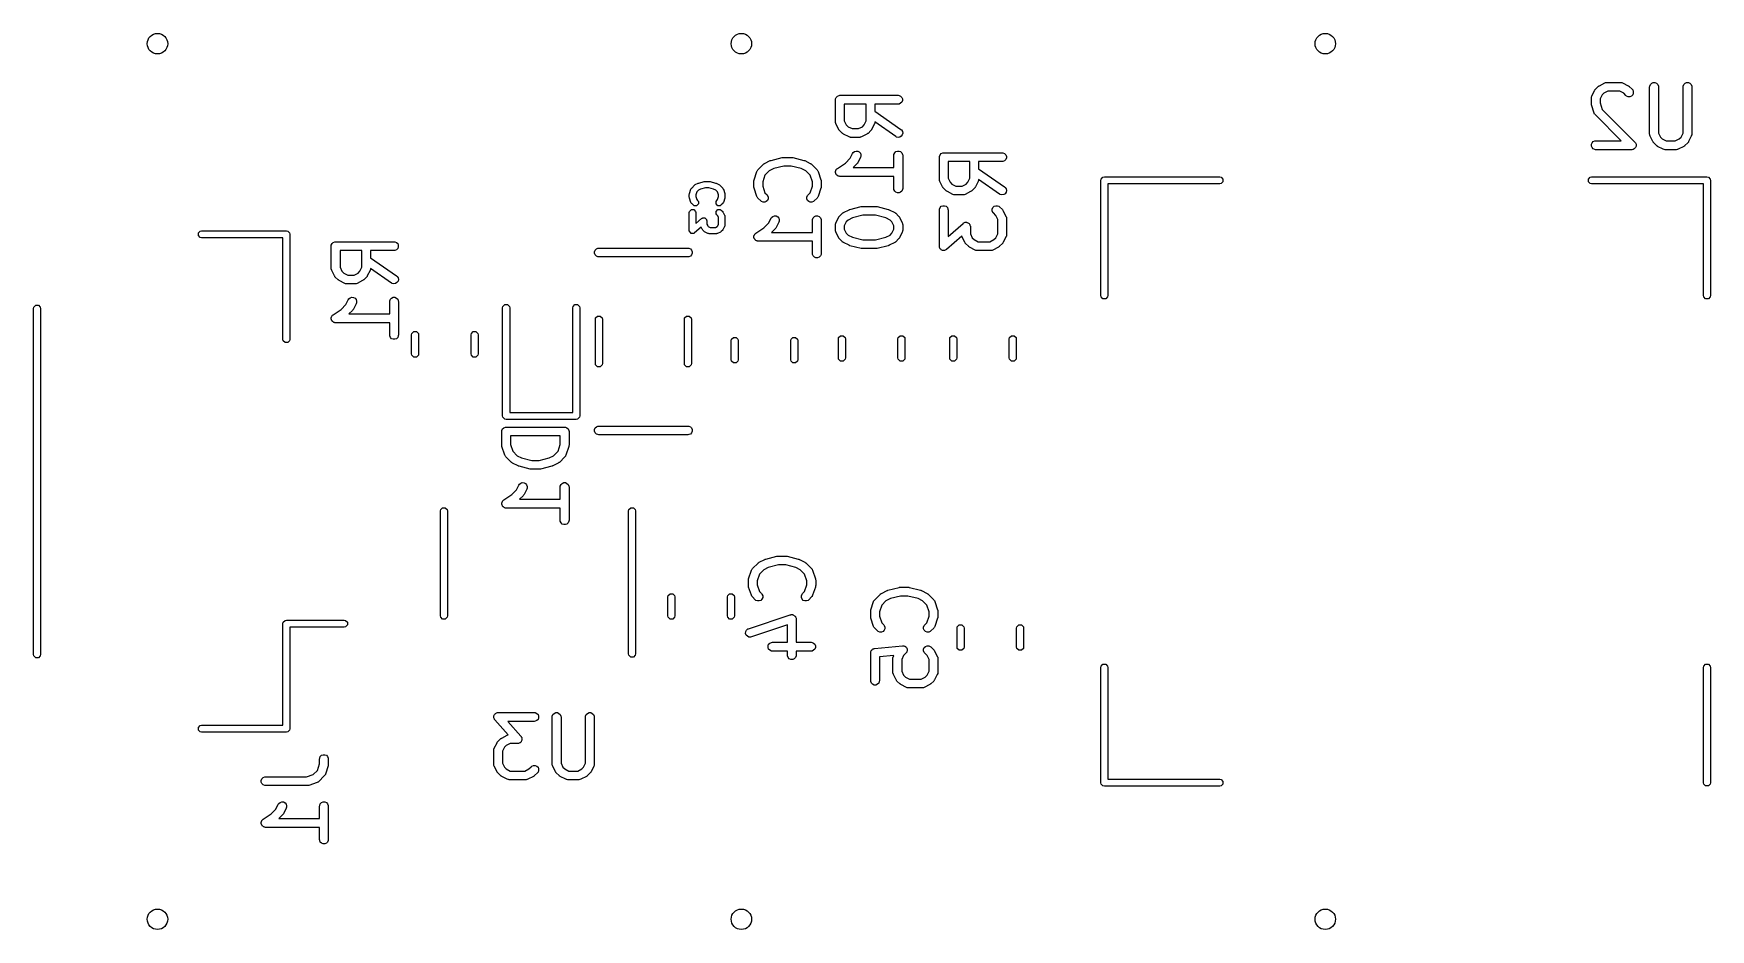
# Model space of a CAD drawing. Extents: x 0.01 to 1.15, y -0.01 to 0.6.
import ezdxf

# ---------------------------------------------------------------- set-up
doc = ezdxf.new("R2010")
doc.units = 0
doc.header["$MEASUREMENT"] = 0
doc.layers.add('BLACK', color=7, linetype='CONTINUOUS')

msp = doc.modelspace()

# ---------------------------------------------------------------- linework, layer by layer
at = {"layer": 'BLACK', "linetype": 'CONTINUOUS'}
for p, q in [((0.5556, 0.5534), (0.5561, 0.5544)), ((0.5561, 0.5544), (0.5569, 0.5553)), ((0.5569, 0.5553), (0.558, 0.5557)), ((0.558, 0.5557), (0.5585, 0.5558)), ((0.5585, 0.5558), (0.5979, 0.5558)), ((0.5979, 0.5558), (0.5985, 0.5557)), ((0.5985, 0.5557), (0.5995, 0.5553)), ((0.5995, 0.5553), (0.6004, 0.5544)), ((0.6004, 0.5544), (0.6008, 0.5534)), ((1.0652, 0.5545), (1.0653, 0.5546)), ((1.0652, 0.554), (1.0652, 0.5545)), ((1.0653, 0.5547), (1.0655, 0.5553)), ((1.0653, 0.5546), (1.0653, 0.5547)), ((1.0655, 0.5553), (1.0674, 0.559)), ((1.0674, 0.559), (1.0675, 0.5593)), ((1.0675, 0.5593), (1.0675, 0.5594)), ((1.0675, 0.5594), (1.0676, 0.5594)), ((1.0676, 0.5594), (1.0677, 0.5595)), ((1.0677, 0.5596), (1.0679, 0.5598)), ((1.0677, 0.5595), (1.0677, 0.5596)), ((1.0679, 0.5598), (1.0698, 0.5617)), ((1.0698, 0.5617), (1.07, 0.5619)), ((1.07, 0.5619), (1.0701, 0.5619)), ((1.0701, 0.5619), (1.0702, 0.562)), ((1.0702, 0.562), (1.0703, 0.5621)), ((1.0702, 0.562), (1.0702, 0.562)), ((1.0703, 0.5621), (1.0706, 0.5622)), ((1.0706, 0.5622), (1.0743, 0.5641)), ((1.0724, 0.556), (1.0711, 0.5533)), ((1.0736, 0.5572), (1.0724, 0.556)), ((1.0763, 0.5585), (1.0736, 0.5572)), ((1.0743, 0.5641), (1.0748, 0.5643)), ((1.0748, 0.5643), (1.075, 0.5643)), ((1.075, 0.5643), (1.0751, 0.5644)), ((1.0751, 0.5644), (1.0756, 0.5644)), ((1.0756, 0.5644), (1.085, 0.5644)), ((1.0843, 0.5585), (1.0763, 0.5585)), ((1.087, 0.5572), (1.0843, 0.5585)), ((1.085, 0.5644), (1.0856, 0.5644)), ((1.0856, 0.5644), (1.0857, 0.5643)), ((1.0857, 0.5643), (1.0858, 0.5643)), ((1.0858, 0.5643), (1.0863, 0.5641)), ((1.0863, 0.5641), (1.0901, 0.5622)), ((1.0885, 0.5556), (1.087, 0.5572)), ((1.089, 0.5553), (1.0885, 0.5556)), ((1.0901, 0.5548), (1.089, 0.5553)), ((1.0901, 0.5622), (1.0903, 0.5621)), ((1.0912, 0.5548), (1.0901, 0.5548)), ((1.0903, 0.5621), (1.0904, 0.562)), ((1.0904, 0.562), (1.0905, 0.562)), ((1.0905, 0.562), (1.0906, 0.5619)), ((1.0906, 0.5619), (1.0906, 0.5619)), ((1.0906, 0.5619), (1.0908, 0.5617)), ((1.0908, 0.5617), (1.0927, 0.5598)), ((1.0923, 0.5553), (1.0912, 0.5548)), ((1.0931, 0.5561), (1.0923, 0.5553)), ((1.0927, 0.5598), (1.0931, 0.5594)), ((1.0931, 0.5594), (1.0935, 0.5583)), ((1.0935, 0.5571), (1.0931, 0.5561)), ((1.0935, 0.5583), (1.0935, 0.5571)), ((1.1045, 0.5615), (1.1046, 0.562)), ((1.1045, 0.5296), (1.1045, 0.5615)), ((1.1046, 0.562), (1.105, 0.5631)), ((1.105, 0.5631), (1.1059, 0.5639)), ((1.1059, 0.5639), (1.1069, 0.5644)), ((1.1069, 0.5644), (1.1081, 0.5644)), ((1.1081, 0.5644), (1.1091, 0.5639)), ((1.1091, 0.5639), (1.11, 0.5631)), ((1.11, 0.5631), (1.1104, 0.562)), ((1.1104, 0.562), (1.1105, 0.5615)), ((1.1105, 0.5615), (1.1105, 0.5303)), ((1.127, 0.5615), (1.1271, 0.562)), ((1.127, 0.5303), (1.127, 0.5615)), ((1.1271, 0.562), (1.1275, 0.5631)), ((1.1275, 0.5631), (1.1284, 0.5639)), ((1.1284, 0.5639), (1.1294, 0.5644)), ((1.1294, 0.5644), (1.1306, 0.5644)), ((1.1306, 0.5644), (1.1316, 0.5639)), ((1.1316, 0.5639), (1.1325, 0.5631)), ((1.1325, 0.5631), (1.1329, 0.562)), ((1.1329, 0.562), (1.1329, 0.5615)), ((1.1329, 0.5615), (1.1329, 0.5296)), ((0.5556, 0.5528), (0.5556, 0.5534)), ((0.5556, 0.5378), (0.5556, 0.5528)), ((0.5762, 0.5499), (0.5615, 0.5499)), ((0.5615, 0.5499), (0.5615, 0.5385)), ((0.5762, 0.5385), (0.5762, 0.5499)), ((0.5979, 0.5499), (0.5821, 0.5499)), ((0.5821, 0.5499), (0.5821, 0.545)), ((0.5821, 0.545), (0.5996, 0.5327)), ((0.5985, 0.5499), (0.5979, 0.5499)), ((0.5995, 0.5504), (0.5985, 0.5499)), ((0.6004, 0.5512), (0.5995, 0.5504)), ((0.6008, 0.5522), (0.6004, 0.5512)), ((0.6008, 0.5534), (0.6008, 0.5522)), ((1.0652, 0.5502), (1.0652, 0.554)), ((1.0652, 0.5499), (1.0652, 0.5502)), ((1.0652, 0.5498), (1.0652, 0.5499)), ((1.0652, 0.5497), (1.0652, 0.5498)), ((1.0652, 0.5496), (1.0652, 0.5497)), ((1.0653, 0.5496), (1.0652, 0.5496)), ((1.0653, 0.5493), (1.0653, 0.5496)), ((1.0672, 0.5437), (1.0653, 0.5493)), ((1.0674, 0.5431), (1.0672, 0.5437)), ((1.0675, 0.543), (1.0674, 0.5431)), ((1.0679, 0.5425), (1.0675, 0.543)), ((1.0675, 0.543), (1.0675, 0.543)), ((1.0711, 0.5533), (1.0711, 0.5507)), ((1.0711, 0.5507), (1.0726, 0.5462)), ((1.0726, 0.5462), (1.0946, 0.5242)), ((0.5556, 0.5372), (0.5556, 0.5378)), ((0.5557, 0.5371), (0.5556, 0.5372)), ((0.5557, 0.537), (0.5557, 0.5371)), ((0.5559, 0.5365), (0.5557, 0.537)), ((0.5578, 0.5327), (0.5559, 0.5365)), ((0.5579, 0.5325), (0.5578, 0.5327)), ((0.558, 0.5324), (0.5579, 0.5325)), ((0.558, 0.5323), (0.558, 0.5324)), ((0.5581, 0.5322), (0.558, 0.5323)), ((0.5583, 0.532), (0.5581, 0.5322)), ((0.5581, 0.5322), (0.5581, 0.5322)), ((0.5602, 0.5301), (0.5583, 0.532)), ((0.5615, 0.5385), (0.5628, 0.5358)), ((0.5628, 0.5358), (0.564, 0.5346)), ((0.564, 0.5346), (0.5667, 0.5333)), ((0.5667, 0.5333), (0.571, 0.5333)), ((0.571, 0.5333), (0.5737, 0.5346)), ((0.5737, 0.5346), (0.5749, 0.5358)), ((0.5749, 0.5358), (0.5762, 0.5385)), ((0.5794, 0.532), (0.5775, 0.5301)), ((0.5796, 0.5322), (0.5794, 0.532)), ((0.5797, 0.5323), (0.5796, 0.5322)), ((0.5796, 0.5322), (0.5796, 0.5322)), ((0.5798, 0.5325), (0.5797, 0.5324)), ((0.5797, 0.5324), (0.5797, 0.5323)), ((0.5799, 0.5327), (0.5798, 0.5325)), ((0.5818, 0.5365), (0.5799, 0.5327)), ((0.582, 0.537), (0.5818, 0.5365)), ((0.5821, 0.5372), (0.582, 0.5371)), ((0.582, 0.5371), (0.582, 0.537)), ((0.5962, 0.5279), (0.5821, 0.5378)), ((0.5821, 0.5378), (0.5821, 0.5372)), ((0.5996, 0.5327), (0.6, 0.5324)), ((0.6, 0.5324), (0.6007, 0.5314)), ((1.0854, 0.525), (1.0679, 0.5425)), ((0.5604, 0.5299), (0.5602, 0.5301)), ((0.5605, 0.5299), (0.5604, 0.5299)), ((0.5606, 0.5298), (0.5605, 0.5299)), ((0.5606, 0.5297), (0.5606, 0.5298)), ((0.5607, 0.5297), (0.5606, 0.5297)), ((0.561, 0.5295), (0.5607, 0.5297)), ((0.5647, 0.5277), (0.561, 0.5295)), ((0.5653, 0.5275), (0.5647, 0.5277)), ((0.5654, 0.5275), (0.5653, 0.5275)), ((0.5655, 0.5274), (0.5654, 0.5275)), ((0.566, 0.5274), (0.5655, 0.5274)), ((0.5717, 0.5274), (0.566, 0.5274)), ((0.5722, 0.5274), (0.5717, 0.5274)), ((0.5723, 0.5275), (0.5722, 0.5274)), ((0.5724, 0.5275), (0.5723, 0.5275)), ((0.573, 0.5277), (0.5724, 0.5275)), ((0.5767, 0.5295), (0.573, 0.5277)), ((0.577, 0.5297), (0.5767, 0.5295)), ((0.5771, 0.5298), (0.577, 0.5297)), ((0.577, 0.5297), (0.577, 0.5297)), ((0.5772, 0.5299), (0.5771, 0.5298)), ((0.5773, 0.5299), (0.5772, 0.5299)), ((0.5775, 0.5301), (0.5773, 0.5299)), ((0.5967, 0.5276), (0.5962, 0.5279)), ((0.5978, 0.5274), (0.5967, 0.5276)), ((0.599, 0.5276), (0.5978, 0.5274)), ((0.5999, 0.5282), (0.599, 0.5276)), ((0.6006, 0.5291), (0.5999, 0.5282)), ((0.6009, 0.5302), (0.6006, 0.5291)), ((0.6007, 0.5314), (0.6009, 0.5302)), ((1.0652, 0.5227), (1.0657, 0.5237)), ((1.0652, 0.5215), (1.0652, 0.5227)), ((1.0657, 0.5205), (1.0652, 0.5215)), ((1.0657, 0.5237), (1.0665, 0.5245)), ((1.0665, 0.5196), (1.0657, 0.5205)), ((1.0665, 0.5245), (1.0676, 0.525)), ((1.0676, 0.525), (1.0681, 0.525)), ((1.0681, 0.525), (1.0854, 0.525)), ((1.095, 0.5205), (1.0941, 0.5196)), ((1.0946, 0.5242), (1.095, 0.5237)), ((1.095, 0.5237), (1.0954, 0.5227)), ((1.0954, 0.5215), (1.095, 0.5205)), ((1.0954, 0.5227), (1.0954, 0.5215)), ((1.1046, 0.529), (1.1045, 0.5296)), ((1.1046, 0.5289), (1.1046, 0.529)), ((1.1047, 0.5288), (1.1046, 0.5289)), ((1.1049, 0.5283), (1.1047, 0.5288)), ((1.1067, 0.5245), (1.1049, 0.5283)), ((1.1069, 0.5243), (1.1067, 0.5245)), ((1.1069, 0.5242), (1.1069, 0.5243)), ((1.107, 0.5241), (1.1069, 0.5242)), ((1.107, 0.524), (1.107, 0.5241)), ((1.1071, 0.524), (1.107, 0.524)), ((1.1073, 0.5238), (1.1071, 0.524)), ((1.1092, 0.5219), (1.1073, 0.5238)), ((1.1094, 0.5217), (1.1092, 0.5219)), ((1.1094, 0.5216), (1.1094, 0.5217)), ((1.1095, 0.5216), (1.1094, 0.5216)), ((1.1096, 0.5215), (1.1095, 0.5216)), ((1.1097, 0.5215), (1.1096, 0.5215)), ((1.1099, 0.5213), (1.1097, 0.5215)), ((1.1137, 0.5195), (1.1099, 0.5213)), ((1.1105, 0.5303), (1.1118, 0.5276)), ((1.1118, 0.5276), (1.113, 0.5264)), ((1.113, 0.5264), (1.1157, 0.525)), ((1.1157, 0.525), (1.1218, 0.525)), ((1.1218, 0.525), (1.1245, 0.5264)), ((1.1276, 0.5213), (1.1238, 0.5195)), ((1.1245, 0.5264), (1.1257, 0.5276)), ((1.1257, 0.5276), (1.127, 0.5303)), ((1.1278, 0.5215), (1.1276, 0.5213)), ((1.1279, 0.5215), (1.1278, 0.5215)), ((1.128, 0.5216), (1.1279, 0.5215)), ((1.1281, 0.5216), (1.128, 0.5216)), ((1.1283, 0.5219), (1.1281, 0.5217)), ((1.1281, 0.5217), (1.1281, 0.5216)), ((1.1302, 0.5238), (1.1283, 0.5219)), ((1.1304, 0.524), (1.1302, 0.5238)), ((1.1305, 0.524), (1.1304, 0.524)), ((1.1306, 0.5242), (1.1305, 0.5241)), ((1.1305, 0.5241), (1.1305, 0.524)), ((1.1308, 0.5245), (1.1306, 0.5243)), ((1.1306, 0.5243), (1.1306, 0.5242)), ((1.1326, 0.5283), (1.1308, 0.5245)), ((1.1328, 0.5288), (1.1326, 0.5283)), ((1.1329, 0.5289), (1.1328, 0.5288)), ((1.1329, 0.5296), (1.1329, 0.529)), ((1.1329, 0.529), (1.1329, 0.5289)), ((0.5033, 0.5055), (0.5071, 0.5093)), ((0.5071, 0.5093), (0.5073, 0.5095)), ((0.5073, 0.5095), (0.5074, 0.5095)), ((0.5074, 0.5095), (0.5074, 0.5096)), ((0.5074, 0.5096), (0.5075, 0.5096)), ((0.5075, 0.5096), (0.5076, 0.5097)), ((0.5076, 0.5097), (0.5078, 0.5098)), ((0.5078, 0.5098), (0.5116, 0.5117)), ((0.5116, 0.5117), (0.5119, 0.5118)), ((0.5116, 0.5117), (0.5116, 0.5117)), ((0.5116, 0.5117), (0.5116, 0.5117)), ((0.5119, 0.5118), (0.5121, 0.5119)), ((0.5121, 0.5119), (0.5122, 0.5119)), ((0.5122, 0.5119), (0.5197, 0.5138)), ((0.5122, 0.5119), (0.5122, 0.5119)), ((0.5197, 0.5138), (0.5198, 0.5138)), ((0.5198, 0.5138), (0.5201, 0.5139)), ((0.5198, 0.5138), (0.5198, 0.5138)), ((0.5201, 0.5139), (0.5203, 0.5139)), ((0.5203, 0.5139), (0.5203, 0.5139)), ((0.5203, 0.5139), (0.5204, 0.5139)), ((0.5204, 0.5139), (0.526, 0.5139)), ((0.526, 0.5139), (0.5261, 0.5139)), ((0.5261, 0.5139), (0.5262, 0.5139)), ((0.5262, 0.5139), (0.5264, 0.5139)), ((0.5264, 0.5139), (0.5266, 0.5138)), ((0.5266, 0.5138), (0.5266, 0.5138)), ((0.5266, 0.5138), (0.5267, 0.5138)), ((0.5267, 0.5138), (0.5342, 0.5119)), ((0.5342, 0.5119), (0.5343, 0.5119)), ((0.5343, 0.5119), (0.5343, 0.5119)), ((0.5343, 0.5119), (0.5346, 0.5118)), ((0.5346, 0.5118), (0.5348, 0.5117)), ((0.5348, 0.5117), (0.5348, 0.5117)), ((0.5348, 0.5117), (0.5349, 0.5117)), ((0.5349, 0.5117), (0.5386, 0.5098)), ((0.5386, 0.5098), (0.5389, 0.5097)), ((0.5389, 0.5097), (0.5389, 0.5096)), ((0.5389, 0.5096), (0.539, 0.5096)), ((0.539, 0.5096), (0.5391, 0.5095)), ((0.5391, 0.5095), (0.5391, 0.5095)), ((0.5391, 0.5095), (0.5394, 0.5093)), ((0.5394, 0.5093), (0.5431, 0.5055)), ((0.5569, 0.5065), (0.5623, 0.5101)), ((0.5623, 0.5101), (0.5655, 0.5133)), ((0.5655, 0.5133), (0.5671, 0.5166)), ((0.5671, 0.5166), (0.5675, 0.5171)), ((0.5675, 0.5171), (0.5683, 0.5179)), ((0.57, 0.5095), (0.5675, 0.507)), ((0.5683, 0.5179), (0.5694, 0.5182)), ((0.5694, 0.5182), (0.5706, 0.5182)), ((0.5702, 0.5097), (0.57, 0.5095)), ((0.5703, 0.5098), (0.5702, 0.5098)), ((0.5702, 0.5098), (0.5702, 0.5097)), ((0.5704, 0.5099), (0.5703, 0.5098)), ((0.5706, 0.5102), (0.5704, 0.51)), ((0.5704, 0.51), (0.5704, 0.5099)), ((0.5706, 0.5182), (0.5716, 0.5176)), ((0.5724, 0.514), (0.5706, 0.5102)), ((0.5716, 0.5176), (0.5724, 0.5168)), ((0.5724, 0.5168), (0.5727, 0.5157)), ((0.5726, 0.5145), (0.5724, 0.514)), ((0.5727, 0.5157), (0.5726, 0.5145)), ((0.595, 0.5159), (0.5955, 0.517)), ((0.595, 0.5153), (0.595, 0.5159)), ((0.595, 0.507), (0.595, 0.5153)), ((0.5955, 0.517), (0.5963, 0.5178)), ((0.5963, 0.5178), (0.5973, 0.5182)), ((0.5973, 0.5182), (0.5985, 0.5182)), ((0.5985, 0.5182), (0.5995, 0.5178)), ((0.5995, 0.5178), (0.6004, 0.517)), ((0.6004, 0.517), (0.6008, 0.5159)), ((0.6008, 0.5159), (0.6009, 0.5153)), ((0.6009, 0.5153), (0.6009, 0.4928)), ((0.6256, 0.5146), (0.6261, 0.5157)), ((0.6256, 0.5141), (0.6256, 0.5146)), ((0.6256, 0.4991), (0.6256, 0.5141)), ((0.6261, 0.5157), (0.6269, 0.5165)), ((0.6269, 0.5165), (0.628, 0.517)), ((0.628, 0.517), (0.6285, 0.517)), ((0.6285, 0.517), (0.6679, 0.517)), ((0.6462, 0.5111), (0.6315, 0.5111)), ((0.6315, 0.5111), (0.6315, 0.4998)), ((0.6462, 0.4998), (0.6462, 0.5111)), ((0.6679, 0.5111), (0.6521, 0.5111)), ((0.6521, 0.5111), (0.6521, 0.5062)), ((0.6679, 0.517), (0.6685, 0.517)), ((0.6685, 0.5112), (0.6679, 0.5111)), ((0.6685, 0.517), (0.6695, 0.5165)), ((0.6695, 0.5116), (0.6685, 0.5112)), ((0.6695, 0.5165), (0.6704, 0.5157)), ((0.6704, 0.5124), (0.6695, 0.5116)), ((0.6704, 0.5157), (0.6708, 0.5146)), ((0.6708, 0.5135), (0.6704, 0.5124)), ((0.6708, 0.5146), (0.6708, 0.5135)), ((1.0676, 0.5192), (1.0665, 0.5196)), ((1.0681, 0.5191), (1.0676, 0.5192)), ((1.0925, 0.5191), (1.0681, 0.5191)), ((1.0931, 0.5192), (1.0925, 0.5191)), ((1.0934, 0.5193), (1.0931, 0.5192)), ((1.0941, 0.5196), (1.0934, 0.5193)), ((1.1142, 0.5192), (1.1137, 0.5195)), ((1.1143, 0.5192), (1.1142, 0.5192)), ((1.1144, 0.5192), (1.1143, 0.5192)), ((1.115, 0.5191), (1.1144, 0.5192)), ((1.1225, 0.5191), (1.115, 0.5191)), ((1.1231, 0.5192), (1.1225, 0.5191)), ((1.1232, 0.5192), (1.1231, 0.5192)), ((1.1233, 0.5192), (1.1232, 0.5192)), ((1.1238, 0.5195), (1.1233, 0.5192)), ((0.4634, 0.4966), (0.4671, 0.4976)), ((0.4671, 0.4976), (0.4674, 0.4976)), ((0.4674, 0.4976), (0.4676, 0.4976)), ((0.4676, 0.4976), (0.4704, 0.4976)), ((0.4704, 0.4976), (0.4707, 0.4976)), ((0.4707, 0.4976), (0.471, 0.4976)), ((0.471, 0.4976), (0.4747, 0.4966)), ((0.5006, 0.4984), (0.5007, 0.4985)), ((0.5006, 0.4983), (0.5006, 0.4984)), ((0.5006, 0.4982), (0.5006, 0.4983)), ((0.5006, 0.4981), (0.5006, 0.4982)), ((0.5006, 0.4978), (0.5006, 0.4981)), ((0.5006, 0.4941), (0.5006, 0.4978)), ((0.5007, 0.4987), (0.5026, 0.5044)), ((0.5007, 0.4985), (0.5007, 0.4987)), ((0.5026, 0.5044), (0.5028, 0.5049)), ((0.5028, 0.5049), (0.5029, 0.505)), ((0.5029, 0.505), (0.503, 0.5051)), ((0.503, 0.5051), (0.5033, 0.5055)), ((0.508, 0.5018), (0.5065, 0.4973)), ((0.5109, 0.5048), (0.508, 0.5018)), ((0.5139, 0.5063), (0.5109, 0.5048)), ((0.5208, 0.508), (0.5139, 0.5063)), ((0.5257, 0.508), (0.5208, 0.508)), ((0.5325, 0.5063), (0.5257, 0.508)), ((0.5355, 0.5048), (0.5325, 0.5063)), ((0.5385, 0.5018), (0.5355, 0.5048)), ((0.54, 0.4973), (0.5385, 0.5018)), ((0.5431, 0.5055), (0.5435, 0.5051)), ((0.5435, 0.5051), (0.5435, 0.505)), ((0.5435, 0.505), (0.5436, 0.5049)), ((0.5436, 0.5049), (0.5438, 0.5044)), ((0.5438, 0.5044), (0.5457, 0.4987)), ((0.5457, 0.4987), (0.5458, 0.4985)), ((0.5458, 0.4985), (0.5458, 0.4984)), ((0.5458, 0.4984), (0.5458, 0.4983)), ((0.5458, 0.4983), (0.5458, 0.4982)), ((0.5458, 0.4982), (0.5458, 0.4981)), ((0.5458, 0.4981), (0.5459, 0.4978)), ((0.5459, 0.4978), (0.5459, 0.4941)), ((0.5556, 0.5046), (0.5558, 0.5049)), ((0.5556, 0.5043), (0.5556, 0.5046)), ((0.5556, 0.5041), (0.5556, 0.5043)), ((0.5556, 0.5038), (0.5556, 0.5041)), ((0.5556, 0.5035), (0.5556, 0.5038)), ((0.5558, 0.5032), (0.5556, 0.5035)), ((0.5558, 0.5052), (0.556, 0.5054)), ((0.5558, 0.5049), (0.5558, 0.5052)), ((0.5558, 0.5029), (0.5558, 0.5032)), ((0.556, 0.5027), (0.5558, 0.5029)), ((0.556, 0.5054), (0.5561, 0.5057)), ((0.5561, 0.5024), (0.556, 0.5027)), ((0.5561, 0.5057), (0.5563, 0.5059)), ((0.5563, 0.5022), (0.5561, 0.5024)), ((0.5563, 0.5059), (0.5565, 0.5062)), ((0.5564, 0.502), (0.5563, 0.5022)), ((0.5567, 0.5018), (0.5564, 0.502)), ((0.5565, 0.5062), (0.5569, 0.5065)), ((0.5569, 0.5016), (0.5567, 0.5018)), ((0.5569, 0.5065), (0.5569, 0.5065)), ((0.5569, 0.5065), (0.5569, 0.5065)), ((0.5569, 0.5065), (0.5569, 0.5065)), ((0.5572, 0.5015), (0.5569, 0.5016)), ((0.5574, 0.5013), (0.5572, 0.5015)), ((0.5577, 0.5013), (0.5574, 0.5013)), ((0.558, 0.5012), (0.5577, 0.5013)), ((0.5585, 0.5011), (0.558, 0.5012)), ((0.595, 0.5011), (0.5585, 0.5011)), ((0.5585, 0.5011), (0.5585, 0.5011)), ((0.5585, 0.5011), (0.5585, 0.5011)), ((0.5585, 0.5011), (0.5585, 0.5011)), ((0.5675, 0.507), (0.595, 0.507)), ((0.595, 0.4928), (0.595, 0.5011)), ((0.6256, 0.4985), (0.6256, 0.4991)), ((0.6257, 0.4984), (0.6256, 0.4985)), ((0.6257, 0.4983), (0.6257, 0.4984)), ((0.6259, 0.4977), (0.6257, 0.4983)), ((0.6278, 0.494), (0.6259, 0.4977)), ((0.6315, 0.4998), (0.6328, 0.4971)), ((0.6449, 0.4971), (0.6462, 0.4998)), ((0.6518, 0.4977), (0.6499, 0.494)), ((0.652, 0.4983), (0.6518, 0.4977)), ((0.6521, 0.4985), (0.652, 0.4984)), ((0.652, 0.4984), (0.652, 0.4983)), ((0.6521, 0.5062), (0.6696, 0.494)), ((0.6662, 0.4891), (0.6521, 0.499)), ((0.6521, 0.499), (0.6521, 0.4985)), ((0.7345, 0.4984), (0.7347, 0.4993)), ((0.7345, 0.4207), (0.7345, 0.4984)), ((0.7347, 0.4993), (0.7359, 0.5006)), ((0.7359, 0.5006), (0.7369, 0.5008)), ((0.7369, 0.5008), (0.8146, 0.5008)), ((0.8146, 0.5008), (0.8155, 0.5006)), ((0.8155, 0.5006), (0.8168, 0.4993)), ((0.8168, 0.4975), (0.8155, 0.4962)), ((0.8168, 0.4993), (0.8168, 0.4975)), ((1.0632, 0.4993), (1.0645, 0.5006)), ((1.0632, 0.4975), (1.0632, 0.4993)), ((1.0645, 0.4962), (1.0632, 0.4975)), ((1.0645, 0.5006), (1.0654, 0.5008)), ((1.0654, 0.5008), (1.1431, 0.5008)), ((1.1431, 0.5008), (1.1441, 0.5006)), ((1.1441, 0.5006), (1.1453, 0.4993)), ((1.1453, 0.4993), (1.1455, 0.4984)), ((1.1455, 0.4984), (1.1455, 0.4207)), ((0.457, 0.4889), (0.4571, 0.4892)), ((0.457, 0.487), (0.457, 0.4889)), ((0.4571, 0.4867), (0.457, 0.487)), ((0.4571, 0.4892), (0.4572, 0.4896)), ((0.4572, 0.4864), (0.4571, 0.4867)), ((0.4572, 0.4896), (0.4581, 0.4924)), ((0.4581, 0.4835), (0.4572, 0.4864)), ((0.4581, 0.4925), (0.4583, 0.4928)), ((0.4581, 0.4924), (0.4581, 0.4925)), ((0.4581, 0.4925), (0.4581, 0.4925)), ((0.4583, 0.4928), (0.4585, 0.4931)), ((0.4585, 0.4931), (0.4585, 0.4932)), ((0.4585, 0.4932), (0.4586, 0.4932)), ((0.4586, 0.4932), (0.4605, 0.4951)), ((0.4605, 0.4951), (0.4608, 0.4953)), ((0.4608, 0.4953), (0.461, 0.4955)), ((0.461, 0.4955), (0.4629, 0.4965)), ((0.462, 0.4906), (0.4613, 0.4886)), ((0.4613, 0.4886), (0.4613, 0.4874)), ((0.4613, 0.4874), (0.462, 0.4854)), ((0.4633, 0.4918), (0.462, 0.4906)), ((0.4629, 0.4965), (0.4631, 0.4965)), ((0.4631, 0.4965), (0.4634, 0.4966)), ((0.4646, 0.4925), (0.4633, 0.4918)), ((0.4679, 0.4933), (0.4646, 0.4925)), ((0.4702, 0.4933), (0.4679, 0.4933)), ((0.4734, 0.4925), (0.4702, 0.4933)), ((0.4748, 0.4918), (0.4734, 0.4925)), ((0.4747, 0.4966), (0.4749, 0.4965)), ((0.4761, 0.4906), (0.4748, 0.4918)), ((0.4749, 0.4965), (0.4752, 0.4965)), ((0.4752, 0.4965), (0.477, 0.4955)), ((0.4767, 0.4886), (0.4761, 0.4906)), ((0.4761, 0.4854), (0.4767, 0.4874)), ((0.4767, 0.4874), (0.4767, 0.4886)), ((0.477, 0.4955), (0.4773, 0.4953)), ((0.4773, 0.4953), (0.4776, 0.4951)), ((0.4776, 0.4951), (0.4795, 0.4932)), ((0.4795, 0.4932), (0.4795, 0.4932)), ((0.4795, 0.4932), (0.4796, 0.4931)), ((0.4796, 0.4931), (0.4797, 0.4928)), ((0.4797, 0.4928), (0.4799, 0.4925)), ((0.4799, 0.4925), (0.4799, 0.4925)), ((0.4799, 0.4925), (0.48, 0.4924)), ((0.48, 0.4924), (0.4809, 0.4896)), ((0.4809, 0.4864), (0.48, 0.4835)), ((0.4809, 0.4896), (0.481, 0.4892)), ((0.481, 0.4867), (0.4809, 0.4864)), ((0.481, 0.4892), (0.481, 0.4889)), ((0.481, 0.4889), (0.481, 0.487)), ((0.481, 0.487), (0.481, 0.4867)), ((0.5006, 0.4938), (0.5006, 0.4941)), ((0.5006, 0.4937), (0.5006, 0.4938)), ((0.5006, 0.4936), (0.5006, 0.4937)), ((0.5006, 0.4935), (0.5006, 0.4936)), ((0.5007, 0.4934), (0.5006, 0.4935)), ((0.5007, 0.4931), (0.5007, 0.4934)), ((0.5026, 0.4875), (0.5007, 0.4931)), ((0.5028, 0.487), (0.5026, 0.4875)), ((0.5029, 0.4869), (0.5028, 0.487)), ((0.503, 0.4868), (0.5029, 0.4869)), ((0.5033, 0.4863), (0.503, 0.4868)), ((0.5052, 0.4845), (0.5033, 0.4863)), ((0.5065, 0.4973), (0.5065, 0.4945)), ((0.5065, 0.4945), (0.508, 0.49)), ((0.508, 0.49), (0.5094, 0.4886)), ((0.5094, 0.4886), (0.5097, 0.4882)), ((0.5097, 0.4882), (0.5102, 0.4871)), ((0.5102, 0.4871), (0.5102, 0.486)), ((0.5363, 0.4871), (0.5367, 0.4882)), ((0.5363, 0.486), (0.5363, 0.4871)), ((0.5367, 0.4882), (0.5371, 0.4886)), ((0.5371, 0.4886), (0.5385, 0.49)), ((0.5385, 0.49), (0.54, 0.4945)), ((0.54, 0.4945), (0.54, 0.4973)), ((0.5431, 0.4863), (0.5412, 0.4845)), ((0.5435, 0.4868), (0.5431, 0.4863)), ((0.5436, 0.487), (0.5435, 0.4869)), ((0.5435, 0.4869), (0.5435, 0.4868)), ((0.5438, 0.4875), (0.5436, 0.487)), ((0.5457, 0.4931), (0.5438, 0.4875)), ((0.5458, 0.4934), (0.5457, 0.4931)), ((0.5459, 0.4941), (0.5458, 0.4938)), ((0.5458, 0.4938), (0.5458, 0.4937)), ((0.5458, 0.4937), (0.5458, 0.4936)), ((0.5458, 0.4936), (0.5458, 0.4935)), ((0.5458, 0.4935), (0.5458, 0.4934)), ((0.595, 0.4922), (0.595, 0.4928)), ((0.5955, 0.4912), (0.595, 0.4922)), ((0.5963, 0.4904), (0.5955, 0.4912)), ((0.5973, 0.4899), (0.5963, 0.4904)), ((0.5985, 0.4899), (0.5973, 0.4899)), ((0.5995, 0.4904), (0.5985, 0.4899)), ((0.6004, 0.4912), (0.5995, 0.4904)), ((0.6008, 0.4922), (0.6004, 0.4912)), ((0.6009, 0.4928), (0.6008, 0.4922)), ((0.6279, 0.4937), (0.6278, 0.494)), ((0.628, 0.4937), (0.6279, 0.4937)), ((0.628, 0.4936), (0.628, 0.4937)), ((0.6281, 0.4935), (0.628, 0.4936)), ((0.6281, 0.4934), (0.6281, 0.4935)), ((0.6283, 0.4932), (0.6281, 0.4934)), ((0.6302, 0.4913), (0.6283, 0.4932)), ((0.6304, 0.4912), (0.6302, 0.4913)), ((0.6305, 0.4911), (0.6304, 0.4912)), ((0.6306, 0.491), (0.6305, 0.4911)), ((0.6307, 0.491), (0.6306, 0.491)), ((0.6306, 0.491), (0.6306, 0.491)), ((0.631, 0.4908), (0.6307, 0.491)), ((0.6347, 0.4889), (0.631, 0.4908)), ((0.6328, 0.4971), (0.634, 0.4959)), ((0.634, 0.4959), (0.6367, 0.4945)), ((0.6353, 0.4887), (0.6347, 0.4889)), ((0.6354, 0.4887), (0.6353, 0.4887)), ((0.6355, 0.4887), (0.6354, 0.4887)), ((0.636, 0.4886), (0.6355, 0.4887)), ((0.6417, 0.4886), (0.636, 0.4886)), ((0.6367, 0.4945), (0.641, 0.4945)), ((0.641, 0.4945), (0.6437, 0.4959)), ((0.6422, 0.4887), (0.6417, 0.4886)), ((0.6423, 0.4887), (0.6422, 0.4887)), ((0.6424, 0.4887), (0.6423, 0.4887)), ((0.643, 0.4889), (0.6424, 0.4887)), ((0.6467, 0.4908), (0.643, 0.4889)), ((0.6437, 0.4959), (0.6449, 0.4971)), ((0.647, 0.491), (0.6467, 0.4908)), ((0.6471, 0.491), (0.647, 0.491)), ((0.647, 0.491), (0.647, 0.491)), ((0.6472, 0.4911), (0.6471, 0.491)), ((0.6473, 0.4912), (0.6472, 0.4911)), ((0.6475, 0.4913), (0.6473, 0.4912)), ((0.6494, 0.4932), (0.6475, 0.4913)), ((0.6496, 0.4934), (0.6494, 0.4932)), ((0.6497, 0.4936), (0.6496, 0.4935)), ((0.6496, 0.4935), (0.6496, 0.4934)), ((0.6498, 0.4937), (0.6497, 0.4937)), ((0.6497, 0.4937), (0.6497, 0.4936)), ((0.6499, 0.494), (0.6498, 0.4937)), ((0.6667, 0.4889), (0.6662, 0.4891)), ((0.6678, 0.4886), (0.6667, 0.4889)), ((0.669, 0.4888), (0.6678, 0.4886)), ((0.6699, 0.4894), (0.669, 0.4888)), ((0.6696, 0.494), (0.67, 0.4936)), ((0.6706, 0.4904), (0.6699, 0.4894)), ((0.67, 0.4936), (0.6707, 0.4926)), ((0.6709, 0.4915), (0.6706, 0.4904)), ((0.6707, 0.4926), (0.6709, 0.4915)), ((0.8146, 0.4961), (0.7392, 0.4961)), ((0.7392, 0.4961), (0.7392, 0.4207)), ((0.8155, 0.4962), (0.8146, 0.4961)), ((1.0654, 0.4961), (1.0645, 0.4962)), ((1.1408, 0.4961), (1.0654, 0.4961)), ((1.1408, 0.4207), (1.1408, 0.4961)), ((0.457, 0.4767), (0.4572, 0.4775)), ((0.457, 0.4645), (0.457, 0.4767)), ((0.4572, 0.4775), (0.4584, 0.4787)), ((0.4581, 0.4834), (0.4581, 0.4835)), ((0.4583, 0.4831), (0.4581, 0.4834)), ((0.4581, 0.4834), (0.4581, 0.4834)), ((0.4585, 0.4828), (0.4583, 0.4831)), ((0.4584, 0.4787), (0.46, 0.4787)), ((0.4586, 0.4827), (0.4585, 0.4828)), ((0.4585, 0.4828), (0.4585, 0.4828)), ((0.4595, 0.4818), (0.4586, 0.4827)), ((0.4602, 0.4813), (0.4595, 0.4818)), ((0.46, 0.4787), (0.4612, 0.4775)), ((0.4619, 0.4813), (0.4602, 0.4813)), ((0.4612, 0.4775), (0.4613, 0.4767)), ((0.4613, 0.4767), (0.4613, 0.4693)), ((0.4631, 0.4825), (0.4619, 0.4813)), ((0.462, 0.4854), (0.4626, 0.4848)), ((0.4626, 0.4848), (0.4631, 0.4841)), ((0.4631, 0.4841), (0.4631, 0.4825)), ((0.475, 0.4841), (0.4755, 0.4848)), ((0.475, 0.4825), (0.475, 0.4841)), ((0.4762, 0.4813), (0.475, 0.4825)), ((0.475, 0.4775), (0.4762, 0.4787)), ((0.475, 0.4759), (0.475, 0.4775)), ((0.4755, 0.4752), (0.475, 0.4759)), ((0.4755, 0.4848), (0.4761, 0.4854)), ((0.4762, 0.4745), (0.4755, 0.4752)), ((0.4778, 0.4813), (0.4762, 0.4813)), ((0.4762, 0.4787), (0.4778, 0.4787)), ((0.4785, 0.4818), (0.4778, 0.4813)), ((0.4778, 0.4787), (0.4785, 0.4782)), ((0.4795, 0.4827), (0.4785, 0.4818)), ((0.4785, 0.4782), (0.4795, 0.4773)), ((0.4796, 0.4828), (0.4795, 0.4828)), ((0.4795, 0.4828), (0.4795, 0.4827)), ((0.4795, 0.4773), (0.4797, 0.477)), ((0.4797, 0.4831), (0.4796, 0.4828)), ((0.4799, 0.4834), (0.4797, 0.4831)), ((0.4797, 0.477), (0.4799, 0.4767)), ((0.48, 0.4835), (0.4799, 0.4834)), ((0.4799, 0.4834), (0.4799, 0.4834)), ((0.4799, 0.4767), (0.4808, 0.4749)), ((0.5056, 0.4841), (0.5052, 0.4845)), ((0.5067, 0.4837), (0.5056, 0.4841)), ((0.5079, 0.4837), (0.5067, 0.4837)), ((0.5089, 0.4841), (0.5079, 0.4837)), ((0.5097, 0.4849), (0.5089, 0.4841)), ((0.5102, 0.486), (0.5097, 0.4849)), ((0.5367, 0.4849), (0.5363, 0.486)), ((0.5375, 0.4841), (0.5367, 0.4849)), ((0.5386, 0.4837), (0.5375, 0.4841)), ((0.5397, 0.4837), (0.5386, 0.4837)), ((0.5408, 0.4841), (0.5397, 0.4837)), ((0.5412, 0.4845), (0.5408, 0.4841)), ((0.5583, 0.4743), (0.5602, 0.4762)), ((0.5602, 0.4762), (0.5604, 0.4763)), ((0.5604, 0.4763), (0.5605, 0.4764)), ((0.5605, 0.4764), (0.5606, 0.4765)), ((0.5606, 0.4765), (0.5607, 0.4766)), ((0.5606, 0.4765), (0.5606, 0.4765)), ((0.5607, 0.4766), (0.561, 0.4767)), ((0.561, 0.4767), (0.5647, 0.4786)), ((0.5647, 0.4786), (0.5648, 0.4786)), ((0.5648, 0.4786), (0.565, 0.4787)), ((0.5648, 0.4786), (0.5648, 0.4786)), ((0.565, 0.4787), (0.5653, 0.4788)), ((0.5653, 0.4788), (0.5728, 0.4807)), ((0.5653, 0.4788), (0.5653, 0.4788)), ((0.5653, 0.4788), (0.5653, 0.4788)), ((0.5728, 0.4807), (0.5729, 0.4807)), ((0.5729, 0.4807), (0.573, 0.4807)), ((0.573, 0.4807), (0.5732, 0.4807)), ((0.5732, 0.4807), (0.5734, 0.4808)), ((0.5734, 0.4808), (0.5734, 0.4808)), ((0.5734, 0.4808), (0.5735, 0.4808)), ((0.5735, 0.4808), (0.5829, 0.4808)), ((0.5829, 0.4808), (0.583, 0.4808)), ((0.583, 0.4808), (0.5831, 0.4808)), ((0.5831, 0.4808), (0.5833, 0.4807)), ((0.5833, 0.4807), (0.5835, 0.4807)), ((0.5835, 0.4807), (0.5835, 0.4807)), ((0.5835, 0.4807), (0.5836, 0.4807)), ((0.5836, 0.4807), (0.5911, 0.4788)), ((0.5911, 0.4788), (0.5912, 0.4788)), ((0.5912, 0.4788), (0.5912, 0.4788)), ((0.5912, 0.4788), (0.5914, 0.4787)), ((0.5914, 0.4787), (0.5917, 0.4786)), ((0.5917, 0.4786), (0.5917, 0.4786)), ((0.5917, 0.4786), (0.5917, 0.4786)), ((0.5917, 0.4786), (0.5955, 0.4767)), ((0.5955, 0.4767), (0.5957, 0.4766)), ((0.5957, 0.4766), (0.5958, 0.4765)), ((0.5958, 0.4765), (0.5959, 0.4765)), ((0.5959, 0.4765), (0.596, 0.4764)), ((0.596, 0.4764), (0.596, 0.4763)), ((0.596, 0.4763), (0.5962, 0.4762)), ((0.5962, 0.4762), (0.5981, 0.4743)), ((0.6256, 0.479), (0.6261, 0.4801)), ((0.6256, 0.4784), (0.6256, 0.479)), ((0.6256, 0.4541), (0.6256, 0.4784)), ((0.6261, 0.4801), (0.6269, 0.4809)), ((0.6269, 0.4809), (0.628, 0.4813)), ((0.628, 0.4813), (0.6291, 0.4813)), ((0.6291, 0.4813), (0.6302, 0.4809)), ((0.6302, 0.4809), (0.631, 0.4801)), ((0.631, 0.4801), (0.6314, 0.479)), ((0.6314, 0.479), (0.6315, 0.4784)), ((0.6315, 0.4784), (0.6315, 0.4606)), ((0.6613, 0.479), (0.6617, 0.4801)), ((0.6613, 0.4779), (0.6613, 0.479)), ((0.6617, 0.4768), (0.6613, 0.4779)), ((0.6617, 0.4801), (0.6625, 0.4809)), ((0.6621, 0.4764), (0.6617, 0.4768)), ((0.6636, 0.4748), (0.6621, 0.4764)), ((0.6625, 0.4809), (0.6636, 0.4813)), ((0.6636, 0.4813), (0.6647, 0.4813)), ((0.6647, 0.4813), (0.6658, 0.4809)), ((0.6658, 0.4809), (0.6662, 0.4805)), ((0.6662, 0.4805), (0.6681, 0.4787)), ((0.6681, 0.4787), (0.6683, 0.4784)), ((0.6683, 0.4784), (0.6684, 0.4784)), ((0.6684, 0.4784), (0.6684, 0.4783)), ((0.6684, 0.4783), (0.6685, 0.4782)), ((0.6685, 0.4782), (0.6685, 0.4781)), ((0.6685, 0.4781), (0.6687, 0.4779)), ((0.6687, 0.4779), (0.6705, 0.4741)), ((0.1261, 0.4629), (0.1273, 0.4642)), ((0.1273, 0.4642), (0.1282, 0.4644)), ((0.1282, 0.4644), (0.1853, 0.4644)), ((0.1853, 0.4644), (0.1862, 0.4642)), ((0.1862, 0.4642), (0.1875, 0.4629)), ((0.4572, 0.4639), (0.457, 0.4645)), ((0.4572, 0.4638), (0.4572, 0.4639)), ((0.4572, 0.4637), (0.4572, 0.4638)), ((0.4572, 0.4638), (0.4572, 0.4638)), ((0.4577, 0.4632), (0.4572, 0.4637)), ((0.465, 0.4668), (0.4606, 0.4629)), ((0.4613, 0.4693), (0.4653, 0.4727)), ((0.4657, 0.4654), (0.465, 0.4668)), ((0.4653, 0.4727), (0.4658, 0.473)), ((0.4659, 0.4652), (0.4657, 0.4654)), ((0.4658, 0.473), (0.4659, 0.4731)), ((0.4659, 0.4731), (0.4659, 0.4731)), ((0.4659, 0.4731), (0.466, 0.4731)), ((0.4661, 0.4649), (0.4659, 0.4652)), ((0.466, 0.4731), (0.4668, 0.4731)), ((0.4671, 0.4639), (0.4661, 0.4649)), ((0.4668, 0.4731), (0.4675, 0.4731)), ((0.4673, 0.4637), (0.4671, 0.4639)), ((0.4676, 0.4635), (0.4673, 0.4637)), ((0.4675, 0.4731), (0.4676, 0.473)), ((0.4676, 0.473), (0.4676, 0.473)), ((0.4676, 0.473), (0.4681, 0.4724)), ((0.4681, 0.4724), (0.4687, 0.4719)), ((0.4687, 0.4719), (0.4687, 0.4718)), ((0.4687, 0.4718), (0.4687, 0.4718)), ((0.4687, 0.4718), (0.4687, 0.4717)), ((0.4687, 0.4717), (0.4688, 0.4711)), ((0.4688, 0.4711), (0.4688, 0.4688)), ((0.4688, 0.4688), (0.4694, 0.4677)), ((0.4694, 0.4677), (0.4698, 0.4672)), ((0.4698, 0.4672), (0.471, 0.4667)), ((0.471, 0.4667), (0.4746, 0.4667)), ((0.4746, 0.4667), (0.4757, 0.4672)), ((0.4757, 0.4672), (0.4762, 0.4677)), ((0.4767, 0.4734), (0.4762, 0.4745)), ((0.4762, 0.4677), (0.4767, 0.4688)), ((0.4767, 0.4688), (0.4767, 0.4734)), ((0.4782, 0.4637), (0.478, 0.4635)), ((0.4785, 0.4639), (0.4782, 0.4637)), ((0.4795, 0.4649), (0.4785, 0.4639)), ((0.4797, 0.4652), (0.4795, 0.4649)), ((0.4799, 0.4654), (0.4797, 0.4652)), ((0.4808, 0.4673), (0.4799, 0.4654)), ((0.4808, 0.4749), (0.4808, 0.4748)), ((0.4808, 0.4748), (0.4809, 0.4747)), ((0.4809, 0.4675), (0.4808, 0.4674)), ((0.4808, 0.4674), (0.4808, 0.4673)), ((0.4809, 0.4747), (0.4809, 0.4744)), ((0.4809, 0.4744), (0.481, 0.4741)), ((0.481, 0.4681), (0.4809, 0.4678)), ((0.4809, 0.4678), (0.4809, 0.4675)), ((0.481, 0.4741), (0.481, 0.474)), ((0.481, 0.474), (0.481, 0.4739)), ((0.481, 0.4739), (0.481, 0.4683)), ((0.481, 0.4683), (0.481, 0.4682)), ((0.481, 0.4682), (0.481, 0.4681)), ((0.5019, 0.4628), (0.5073, 0.4664)), ((0.5073, 0.4664), (0.5105, 0.4696)), ((0.5105, 0.4696), (0.5121, 0.4729)), ((0.5121, 0.4729), (0.5125, 0.4734)), ((0.5125, 0.4734), (0.5133, 0.4741)), ((0.515, 0.4657), (0.5125, 0.4633)), ((0.5133, 0.4741), (0.5144, 0.4745)), ((0.5144, 0.4745), (0.5156, 0.4744)), ((0.5152, 0.466), (0.515, 0.4657)), ((0.5153, 0.4661), (0.5152, 0.466)), ((0.5152, 0.466), (0.5152, 0.466)), ((0.5154, 0.4662), (0.5153, 0.4661)), ((0.5156, 0.4665), (0.5154, 0.4662)), ((0.5154, 0.4662), (0.5154, 0.4662)), ((0.5156, 0.4744), (0.5166, 0.4739)), ((0.5174, 0.4702), (0.5156, 0.4665)), ((0.5166, 0.4739), (0.5173, 0.473)), ((0.5173, 0.473), (0.5177, 0.4719)), ((0.5176, 0.4708), (0.5174, 0.4702)), ((0.5177, 0.4719), (0.5176, 0.4708)), ((0.54, 0.4721), (0.5405, 0.4732)), ((0.54, 0.4716), (0.54, 0.4721)), ((0.54, 0.4633), (0.54, 0.4716)), ((0.5405, 0.4732), (0.5413, 0.474)), ((0.5413, 0.474), (0.5423, 0.4745)), ((0.5423, 0.4745), (0.5435, 0.4745)), ((0.5435, 0.4745), (0.5445, 0.474)), ((0.5445, 0.474), (0.5454, 0.4732)), ((0.5454, 0.4732), (0.5458, 0.4721)), ((0.5458, 0.4721), (0.5459, 0.4716)), ((0.5459, 0.4716), (0.5459, 0.4491)), ((0.5556, 0.469), (0.5557, 0.4691)), ((0.5556, 0.4684), (0.5556, 0.469)), ((0.5556, 0.4647), (0.5556, 0.4684)), ((0.5556, 0.4641), (0.5556, 0.4647)), ((0.5557, 0.464), (0.5556, 0.4641)), ((0.5557, 0.4692), (0.5559, 0.4698)), ((0.5557, 0.4691), (0.5557, 0.4692)), ((0.5557, 0.4639), (0.5557, 0.464)), ((0.5559, 0.4634), (0.5557, 0.4639)), ((0.5559, 0.4698), (0.5578, 0.4735)), ((0.5578, 0.4735), (0.5579, 0.4738)), ((0.5579, 0.4738), (0.558, 0.4738)), ((0.558, 0.4739), (0.5581, 0.474)), ((0.558, 0.4738), (0.558, 0.4739)), ((0.5581, 0.4741), (0.5583, 0.4743)), ((0.5581, 0.474), (0.5581, 0.4741)), ((0.5628, 0.4704), (0.5615, 0.4677)), ((0.5615, 0.4677), (0.5615, 0.4654)), ((0.5615, 0.4654), (0.5628, 0.4627)), ((0.564, 0.4716), (0.5628, 0.4704)), ((0.5671, 0.4732), (0.564, 0.4716)), ((0.5739, 0.4749), (0.5671, 0.4732)), ((0.5825, 0.4749), (0.5739, 0.4749)), ((0.5894, 0.4732), (0.5825, 0.4749)), ((0.5924, 0.4716), (0.5894, 0.4732)), ((0.5936, 0.4704), (0.5924, 0.4716)), ((0.595, 0.4677), (0.5936, 0.4704)), ((0.5936, 0.4627), (0.595, 0.4654)), ((0.595, 0.4654), (0.595, 0.4677)), ((0.5981, 0.4743), (0.5983, 0.4741)), ((0.5983, 0.4741), (0.5984, 0.474)), ((0.5984, 0.474), (0.5984, 0.4739)), ((0.5984, 0.4739), (0.5985, 0.4738)), ((0.5985, 0.4738), (0.5985, 0.4738)), ((0.5985, 0.4738), (0.5987, 0.4735)), ((0.5987, 0.4735), (0.6005, 0.4698)), ((0.6005, 0.4698), (0.6008, 0.4692)), ((0.6008, 0.4639), (0.6005, 0.4634)), ((0.6008, 0.4692), (0.6008, 0.4691)), ((0.6008, 0.4691), (0.6008, 0.469)), ((0.6008, 0.469), (0.6009, 0.4684)), ((0.6009, 0.4647), (0.6008, 0.4641)), ((0.6008, 0.4641), (0.6008, 0.464)), ((0.6008, 0.464), (0.6008, 0.4639)), ((0.6009, 0.4684), (0.6009, 0.4647)), ((0.6315, 0.4606), (0.6416, 0.4694)), ((0.6416, 0.4694), (0.6418, 0.4696)), ((0.6418, 0.4696), (0.6419, 0.4696)), ((0.6419, 0.4696), (0.6419, 0.4697)), ((0.6419, 0.4697), (0.6421, 0.4697)), ((0.6421, 0.4697), (0.6425, 0.4699)), ((0.6425, 0.4699), (0.643, 0.4701)), ((0.643, 0.4701), (0.6431, 0.4701)), ((0.6431, 0.4701), (0.6432, 0.4701)), ((0.6432, 0.4701), (0.6436, 0.4701)), ((0.6436, 0.4701), (0.6441, 0.4701)), ((0.6441, 0.4701), (0.6442, 0.47)), ((0.6442, 0.47), (0.6443, 0.47)), ((0.6443, 0.47), (0.6447, 0.4698)), ((0.6447, 0.4698), (0.6452, 0.4696)), ((0.6452, 0.4696), (0.6452, 0.4696)), ((0.6452, 0.4696), (0.6453, 0.4695)), ((0.6453, 0.4695), (0.6457, 0.4692)), ((0.6457, 0.4692), (0.646, 0.4688)), ((0.646, 0.4688), (0.646, 0.4687)), ((0.646, 0.4687), (0.6461, 0.4687)), ((0.6461, 0.4687), (0.6462, 0.4682)), ((0.6462, 0.4682), (0.6464, 0.4678)), ((0.6464, 0.4678), (0.6464, 0.4676)), ((0.6464, 0.4676), (0.6465, 0.4676)), ((0.6465, 0.4676), (0.6465, 0.4675)), ((0.6465, 0.4675), (0.6465, 0.4672)), ((0.6465, 0.4672), (0.6465, 0.4623)), ((0.665, 0.4721), (0.6636, 0.4748)), ((0.665, 0.4623), (0.665, 0.4721)), ((0.6705, 0.4741), (0.6708, 0.4736)), ((0.6708, 0.4736), (0.6708, 0.4735)), ((0.6708, 0.4735), (0.6708, 0.4734)), ((0.6708, 0.4734), (0.6709, 0.4728)), ((0.6709, 0.4728), (0.6709, 0.4616)), ((0.1261, 0.4611), (0.1261, 0.4629)), ((0.1273, 0.4598), (0.1261, 0.4611)), ((0.1282, 0.4596), (0.1273, 0.4598)), ((0.183, 0.4596), (0.1282, 0.4596)), ((0.183, 0.3911), (0.183, 0.4596)), ((0.1875, 0.4629), (0.1877, 0.462)), ((0.1877, 0.462), (0.1877, 0.3911)), ((0.2156, 0.4546), (0.2161, 0.4557)), ((0.2156, 0.4541), (0.2156, 0.4546)), ((0.2156, 0.4391), (0.2156, 0.4541)), ((0.2161, 0.4557), (0.2169, 0.4565)), ((0.2169, 0.4565), (0.218, 0.457)), ((0.218, 0.457), (0.2185, 0.457)), ((0.2185, 0.457), (0.2579, 0.457)), ((0.2579, 0.457), (0.2585, 0.457)), ((0.2585, 0.457), (0.2595, 0.4565)), ((0.2595, 0.4565), (0.2604, 0.4557)), ((0.2604, 0.4524), (0.2595, 0.4516)), ((0.2604, 0.4557), (0.2608, 0.4546)), ((0.2608, 0.4535), (0.2604, 0.4524)), ((0.2608, 0.4546), (0.2608, 0.4535)), ((0.3944, 0.4522), (0.3954, 0.4527)), ((0.3954, 0.4527), (0.396, 0.4527)), ((0.396, 0.4527), (0.456, 0.4527)), ((0.456, 0.4527), (0.4566, 0.4527)), ((0.4566, 0.4527), (0.4577, 0.4522)), ((0.4582, 0.4626), (0.4577, 0.4632)), ((0.4583, 0.4626), (0.4582, 0.4626)), ((0.4584, 0.4625), (0.4583, 0.4626)), ((0.4591, 0.4625), (0.4584, 0.4625)), ((0.4599, 0.4625), (0.4591, 0.4625)), ((0.46, 0.4625), (0.4599, 0.4625)), ((0.4601, 0.4626), (0.46, 0.4625)), ((0.46, 0.4625), (0.46, 0.4625)), ((0.4606, 0.4629), (0.4601, 0.4626)), ((0.4695, 0.4626), (0.4676, 0.4635)), ((0.4696, 0.4626), (0.4695, 0.4626)), ((0.4696, 0.4625), (0.4696, 0.4626)), ((0.47, 0.4625), (0.4696, 0.4625)), ((0.4703, 0.4624), (0.47, 0.4625)), ((0.4704, 0.4624), (0.4703, 0.4624)), ((0.4703, 0.4624), (0.4703, 0.4624)), ((0.4751, 0.4624), (0.4704, 0.4624)), ((0.4752, 0.4624), (0.4751, 0.4624)), ((0.4753, 0.4624), (0.4752, 0.4624)), ((0.4756, 0.4625), (0.4753, 0.4624)), ((0.476, 0.4625), (0.4756, 0.4625)), ((0.4761, 0.4626), (0.476, 0.4626)), ((0.476, 0.4626), (0.476, 0.4625)), ((0.478, 0.4635), (0.4761, 0.4626)), ((0.5006, 0.4609), (0.5008, 0.4612)), ((0.5006, 0.4606), (0.5006, 0.4609)), ((0.5006, 0.4603), (0.5006, 0.4606)), ((0.5006, 0.46), (0.5006, 0.4603)), ((0.5006, 0.4597), (0.5006, 0.46)), ((0.5008, 0.4595), (0.5006, 0.4597)), ((0.5008, 0.4614), (0.501, 0.4617)), ((0.5008, 0.4612), (0.5008, 0.4614)), ((0.5008, 0.4592), (0.5008, 0.4595)), ((0.501, 0.4589), (0.5008, 0.4592)), ((0.501, 0.4617), (0.5011, 0.462)), ((0.5011, 0.4587), (0.501, 0.4589)), ((0.5011, 0.462), (0.5013, 0.4622)), ((0.5013, 0.4585), (0.5011, 0.4587)), ((0.5013, 0.4622), (0.5015, 0.4624)), ((0.5014, 0.4582), (0.5013, 0.4585)), ((0.5017, 0.4581), (0.5014, 0.4582)), ((0.5015, 0.4624), (0.5019, 0.4628)), ((0.5019, 0.4579), (0.5017, 0.4581)), ((0.5019, 0.4628), (0.5019, 0.4628)), ((0.5019, 0.4628), (0.5019, 0.4628)), ((0.5019, 0.4628), (0.5019, 0.4628)), ((0.5022, 0.4577), (0.5019, 0.4579)), ((0.5024, 0.4576), (0.5022, 0.4577)), ((0.5027, 0.4575), (0.5024, 0.4576)), ((0.503, 0.4574), (0.5027, 0.4575)), ((0.5035, 0.4574), (0.503, 0.4574)), ((0.54, 0.4574), (0.5035, 0.4574)), ((0.5035, 0.4574), (0.5035, 0.4574)), ((0.5035, 0.4574), (0.5035, 0.4574)), ((0.5035, 0.4574), (0.5035, 0.4574)), ((0.5125, 0.4633), (0.54, 0.4633)), ((0.54, 0.4491), (0.54, 0.4574)), ((0.5578, 0.4596), (0.5559, 0.4634)), ((0.5579, 0.4594), (0.5578, 0.4596)), ((0.558, 0.4593), (0.5579, 0.4594)), ((0.558, 0.4592), (0.558, 0.4593)), ((0.5581, 0.4591), (0.558, 0.4592)), ((0.5583, 0.4589), (0.5581, 0.4591)), ((0.5581, 0.4591), (0.5581, 0.4591)), ((0.5602, 0.457), (0.5583, 0.4589)), ((0.5604, 0.4568), (0.5602, 0.457)), ((0.5605, 0.4567), (0.5604, 0.4568)), ((0.5606, 0.4567), (0.5605, 0.4567)), ((0.5606, 0.4566), (0.5606, 0.4567)), ((0.5607, 0.4566), (0.5606, 0.4566)), ((0.561, 0.4564), (0.5607, 0.4566)), ((0.5647, 0.4546), (0.561, 0.4564)), ((0.5628, 0.4627), (0.564, 0.4615)), ((0.564, 0.4615), (0.5671, 0.46)), ((0.5648, 0.4545), (0.5647, 0.4546)), ((0.565, 0.4544), (0.5648, 0.4545)), ((0.5648, 0.4545), (0.5648, 0.4545)), ((0.5653, 0.4543), (0.565, 0.4544)), ((0.5728, 0.4525), (0.5653, 0.4543)), ((0.5653, 0.4543), (0.5653, 0.4543)), ((0.5653, 0.4543), (0.5653, 0.4543)), ((0.5671, 0.46), (0.5739, 0.4583)), ((0.5729, 0.4524), (0.5728, 0.4525)), ((0.573, 0.4524), (0.5729, 0.4524)), ((0.5732, 0.4524), (0.573, 0.4524)), ((0.5734, 0.4524), (0.5732, 0.4524)), ((0.5735, 0.4524), (0.5734, 0.4524)), ((0.5734, 0.4524), (0.5734, 0.4524)), ((0.5829, 0.4524), (0.5735, 0.4524)), ((0.5739, 0.4583), (0.5825, 0.4583)), ((0.5825, 0.4583), (0.5894, 0.46)), ((0.583, 0.4524), (0.5829, 0.4524)), ((0.5831, 0.4524), (0.583, 0.4524)), ((0.5833, 0.4524), (0.5831, 0.4524)), ((0.5835, 0.4524), (0.5833, 0.4524)), ((0.5836, 0.4525), (0.5835, 0.4524)), ((0.5835, 0.4524), (0.5835, 0.4524)), ((0.5911, 0.4543), (0.5836, 0.4525)), ((0.5894, 0.46), (0.5924, 0.4615)), ((0.5912, 0.4543), (0.5911, 0.4543)), ((0.5914, 0.4544), (0.5912, 0.4543)), ((0.5912, 0.4543), (0.5912, 0.4543)), ((0.5917, 0.4545), (0.5914, 0.4544)), ((0.5955, 0.4564), (0.5917, 0.4546)), ((0.5917, 0.4546), (0.5917, 0.4545)), ((0.5917, 0.4545), (0.5917, 0.4545)), ((0.5924, 0.4615), (0.5936, 0.4627)), ((0.5957, 0.4566), (0.5955, 0.4564)), ((0.5958, 0.4566), (0.5957, 0.4566)), ((0.5959, 0.4567), (0.5958, 0.4566)), ((0.596, 0.4567), (0.5959, 0.4567)), ((0.5962, 0.457), (0.596, 0.4568)), ((0.596, 0.4568), (0.596, 0.4567)), ((0.5981, 0.4589), (0.5962, 0.457)), ((0.5983, 0.4591), (0.5981, 0.4589)), ((0.5984, 0.4591), (0.5983, 0.4591)), ((0.5985, 0.4593), (0.5984, 0.4592)), ((0.5984, 0.4592), (0.5984, 0.4591)), ((0.5987, 0.4596), (0.5985, 0.4594)), ((0.5985, 0.4594), (0.5985, 0.4593)), ((0.6005, 0.4634), (0.5987, 0.4596)), ((0.6256, 0.4538), (0.6256, 0.4541)), ((0.6256, 0.4537), (0.6256, 0.4538)), ((0.6256, 0.4536), (0.6256, 0.4537)), ((0.6256, 0.4535), (0.6256, 0.4536)), ((0.6258, 0.453), (0.6256, 0.4535)), ((0.626, 0.4526), (0.6258, 0.453)), ((0.626, 0.4525), (0.626, 0.4526)), ((0.6261, 0.4524), (0.626, 0.4525)), ((0.6264, 0.4521), (0.6261, 0.4524)), ((0.6407, 0.4608), (0.6305, 0.4518)), ((0.6409, 0.4602), (0.6407, 0.4608)), ((0.6428, 0.4565), (0.6409, 0.4602)), ((0.6429, 0.4562), (0.6428, 0.4565)), ((0.643, 0.4562), (0.6429, 0.4562)), ((0.643, 0.4561), (0.643, 0.4562)), ((0.6431, 0.456), (0.643, 0.4561)), ((0.6433, 0.4557), (0.6431, 0.456)), ((0.6431, 0.456), (0.6431, 0.456)), ((0.6452, 0.4539), (0.6433, 0.4557)), ((0.6454, 0.4537), (0.6452, 0.4539)), ((0.6455, 0.4536), (0.6454, 0.4537)), ((0.6456, 0.4536), (0.6455, 0.4536)), ((0.6456, 0.4535), (0.6456, 0.4536)), ((0.6457, 0.4535), (0.6456, 0.4535)), ((0.646, 0.4533), (0.6457, 0.4535)), ((0.6497, 0.4514), (0.646, 0.4533)), ((0.6465, 0.4623), (0.6478, 0.4596)), ((0.6478, 0.4596), (0.649, 0.4584)), ((0.649, 0.4584), (0.6517, 0.457)), ((0.6517, 0.457), (0.6597, 0.457)), ((0.6597, 0.457), (0.6624, 0.4584)), ((0.6655, 0.4533), (0.6617, 0.4514)), ((0.6624, 0.4584), (0.6636, 0.4596)), ((0.6636, 0.4596), (0.665, 0.4623)), ((0.6657, 0.4535), (0.6655, 0.4533)), ((0.6658, 0.4535), (0.6657, 0.4535)), ((0.6659, 0.4536), (0.6658, 0.4535)), ((0.666, 0.4536), (0.6659, 0.4536)), ((0.6662, 0.4539), (0.666, 0.4537)), ((0.666, 0.4537), (0.666, 0.4536)), ((0.6681, 0.4557), (0.6662, 0.4539)), ((0.6683, 0.456), (0.6681, 0.4557)), ((0.6684, 0.456), (0.6683, 0.456)), ((0.6685, 0.4562), (0.6684, 0.4561)), ((0.6684, 0.4561), (0.6684, 0.456)), ((0.6687, 0.4565), (0.6685, 0.4562)), ((0.6685, 0.4562), (0.6685, 0.4562)), ((0.6705, 0.4602), (0.6687, 0.4565)), ((0.6708, 0.4608), (0.6705, 0.4602)), ((0.6709, 0.4616), (0.6708, 0.461)), ((0.6708, 0.461), (0.6708, 0.4609)), ((0.6708, 0.4609), (0.6708, 0.4608)), ((0.2362, 0.4511), (0.2215, 0.4511)), ((0.2215, 0.4511), (0.2215, 0.4398)), ((0.2362, 0.4398), (0.2362, 0.4511)), ((0.2579, 0.4511), (0.2421, 0.4511)), ((0.2421, 0.4511), (0.2421, 0.4462)), ((0.2421, 0.4462), (0.2596, 0.434)), ((0.2585, 0.4512), (0.2579, 0.4511)), ((0.2595, 0.4516), (0.2585, 0.4512)), ((0.3931, 0.4503), (0.3936, 0.4514)), ((0.3931, 0.4492), (0.3931, 0.4503)), ((0.3936, 0.4481), (0.3931, 0.4492)), ((0.3936, 0.4514), (0.3944, 0.4522)), ((0.3944, 0.4473), (0.3936, 0.4481)), ((0.3954, 0.4469), (0.3944, 0.4473)), ((0.396, 0.4468), (0.3954, 0.4469)), ((0.456, 0.4468), (0.396, 0.4468)), ((0.4566, 0.4469), (0.456, 0.4468)), ((0.4577, 0.4473), (0.4566, 0.4469)), ((0.4577, 0.4522), (0.4585, 0.4514)), ((0.4585, 0.4481), (0.4577, 0.4473)), ((0.4585, 0.4514), (0.4589, 0.4503)), ((0.4589, 0.4492), (0.4585, 0.4481)), ((0.4589, 0.4503), (0.4589, 0.4492)), ((0.54, 0.4485), (0.54, 0.4491)), ((0.5405, 0.4474), (0.54, 0.4485)), ((0.5413, 0.4466), (0.5405, 0.4474)), ((0.5423, 0.4462), (0.5413, 0.4466)), ((0.5435, 0.4462), (0.5423, 0.4462)), ((0.5445, 0.4466), (0.5435, 0.4462)), ((0.5454, 0.4474), (0.5445, 0.4466)), ((0.5458, 0.4485), (0.5454, 0.4474)), ((0.5459, 0.4491), (0.5458, 0.4485)), ((0.6267, 0.4517), (0.6264, 0.4521)), ((0.6268, 0.4517), (0.6267, 0.4517)), ((0.6269, 0.4516), (0.6268, 0.4517)), ((0.6273, 0.4514), (0.6269, 0.4516)), ((0.6278, 0.4512), (0.6273, 0.4514)), ((0.6279, 0.4512), (0.6278, 0.4512)), ((0.628, 0.4512), (0.6279, 0.4512)), ((0.6284, 0.4512), (0.628, 0.4512)), ((0.6289, 0.4511), (0.6284, 0.4512)), ((0.629, 0.4512), (0.6289, 0.4511)), ((0.6291, 0.4512), (0.629, 0.4512)), ((0.6296, 0.4514), (0.6291, 0.4512)), ((0.63, 0.4515), (0.6296, 0.4514)), ((0.6301, 0.4516), (0.63, 0.4515)), ((0.6302, 0.4516), (0.6301, 0.4516)), ((0.6305, 0.4518), (0.6302, 0.4517)), ((0.6302, 0.4517), (0.6302, 0.4516)), ((0.6503, 0.4512), (0.6497, 0.4514)), ((0.6504, 0.4512), (0.6503, 0.4512)), ((0.6505, 0.4512), (0.6504, 0.4512)), ((0.651, 0.4511), (0.6505, 0.4512)), ((0.6604, 0.4511), (0.651, 0.4511)), ((0.661, 0.4512), (0.6604, 0.4511)), ((0.6611, 0.4512), (0.661, 0.4512)), ((0.6612, 0.4512), (0.6611, 0.4512)), ((0.6617, 0.4514), (0.6612, 0.4512)), ((0.2156, 0.4385), (0.2156, 0.4391)), ((0.2157, 0.4384), (0.2156, 0.4385)), ((0.2157, 0.4383), (0.2157, 0.4384)), ((0.2159, 0.4377), (0.2157, 0.4383)), ((0.2178, 0.434), (0.2159, 0.4377)), ((0.2179, 0.4337), (0.2178, 0.434)), ((0.218, 0.4337), (0.2179, 0.4337)), ((0.218, 0.4336), (0.218, 0.4337)), ((0.2181, 0.4335), (0.218, 0.4336)), ((0.2181, 0.4334), (0.2181, 0.4335)), ((0.2183, 0.4332), (0.2181, 0.4334)), ((0.2202, 0.4313), (0.2183, 0.4332)), ((0.2204, 0.4312), (0.2202, 0.4313)), ((0.2205, 0.4311), (0.2204, 0.4312)), ((0.2206, 0.431), (0.2205, 0.4311)), ((0.2207, 0.431), (0.2206, 0.431)), ((0.2206, 0.431), (0.2206, 0.431)), ((0.221, 0.4308), (0.2207, 0.431)), ((0.2247, 0.4289), (0.221, 0.4308)), ((0.2215, 0.4398), (0.2228, 0.4371)), ((0.2228, 0.4371), (0.224, 0.4359)), ((0.224, 0.4359), (0.2267, 0.4345)), ((0.2267, 0.4345), (0.231, 0.4345)), ((0.231, 0.4345), (0.2337, 0.4359)), ((0.2367, 0.4308), (0.233, 0.4289)), ((0.2337, 0.4359), (0.2349, 0.4371)), ((0.2349, 0.4371), (0.2362, 0.4398)), ((0.237, 0.431), (0.2367, 0.4308)), ((0.2371, 0.431), (0.237, 0.431)), ((0.237, 0.431), (0.237, 0.431)), ((0.2372, 0.4311), (0.2371, 0.431)), ((0.2373, 0.4312), (0.2372, 0.4311)), ((0.2375, 0.4313), (0.2373, 0.4312)), ((0.2394, 0.4332), (0.2375, 0.4313)), ((0.2396, 0.4334), (0.2394, 0.4332)), ((0.2397, 0.4336), (0.2396, 0.4335)), ((0.2396, 0.4335), (0.2396, 0.4334)), ((0.2398, 0.4337), (0.2397, 0.4337)), ((0.2397, 0.4337), (0.2397, 0.4336)), ((0.2399, 0.434), (0.2398, 0.4337)), ((0.2418, 0.4377), (0.2399, 0.434)), ((0.242, 0.4383), (0.2418, 0.4377)), ((0.2421, 0.4385), (0.242, 0.4384)), ((0.242, 0.4384), (0.242, 0.4383)), ((0.2562, 0.4291), (0.2421, 0.439)), ((0.2421, 0.439), (0.2421, 0.4385)), ((0.2596, 0.434), (0.26, 0.4336)), ((0.2606, 0.4304), (0.2599, 0.4294)), ((0.26, 0.4336), (0.2607, 0.4326)), ((0.2609, 0.4315), (0.2606, 0.4304)), ((0.2607, 0.4326), (0.2609, 0.4315)), ((0.2253, 0.4287), (0.2247, 0.4289)), ((0.2254, 0.4287), (0.2253, 0.4287)), ((0.2255, 0.4287), (0.2254, 0.4287)), ((0.226, 0.4286), (0.2255, 0.4287)), ((0.2317, 0.4286), (0.226, 0.4286)), ((0.2271, 0.4179), (0.2275, 0.4184)), ((0.2275, 0.4184), (0.2283, 0.4191)), ((0.2283, 0.4191), (0.2294, 0.4195)), ((0.2294, 0.4195), (0.2306, 0.4194)), ((0.2306, 0.4194), (0.2316, 0.4189)), ((0.2316, 0.4189), (0.2324, 0.418)), ((0.2322, 0.4287), (0.2317, 0.4286)), ((0.2323, 0.4287), (0.2322, 0.4287)), ((0.2324, 0.4287), (0.2323, 0.4287)), ((0.233, 0.4289), (0.2324, 0.4287)), ((0.2555, 0.4182), (0.2563, 0.419)), ((0.2567, 0.4289), (0.2562, 0.4291)), ((0.2563, 0.419), (0.2573, 0.4195)), ((0.2578, 0.4286), (0.2567, 0.4289)), ((0.2573, 0.4195), (0.2585, 0.4195)), ((0.259, 0.4288), (0.2578, 0.4286)), ((0.2585, 0.4195), (0.2595, 0.419)), ((0.2599, 0.4294), (0.259, 0.4288)), ((0.2595, 0.419), (0.2604, 0.4182)), ((0.7347, 0.4198), (0.7345, 0.4207)), ((0.7359, 0.4185), (0.7347, 0.4198)), ((0.7378, 0.4185), (0.7359, 0.4185)), ((0.739, 0.4198), (0.7378, 0.4185)), ((0.7392, 0.4207), (0.739, 0.4198)), ((1.141, 0.4198), (1.1408, 0.4207)), ((1.1422, 0.4185), (1.141, 0.4198)), ((1.1441, 0.4185), (1.1422, 0.4185)), ((1.1453, 0.4198), (1.1441, 0.4185)), ((1.1455, 0.4207), (1.1453, 0.4198)), ((0.0149, 0.412), (0.015, 0.4129)), ((0.0149, 0.1785), (0.0149, 0.412)), ((0.015, 0.4129), (0.0163, 0.4142)), ((0.0163, 0.4142), (0.0181, 0.4142)), ((0.0181, 0.4142), (0.0194, 0.4129)), ((0.0194, 0.4129), (0.0196, 0.412)), ((0.0196, 0.412), (0.0196, 0.1785)), ((0.2161, 0.407), (0.2163, 0.4072)), ((0.2163, 0.4072), (0.2165, 0.4074)), ((0.2165, 0.4074), (0.2169, 0.4078)), ((0.2169, 0.4078), (0.2223, 0.4114)), ((0.2169, 0.4078), (0.2169, 0.4078)), ((0.2169, 0.4078), (0.2169, 0.4078)), ((0.2169, 0.4078), (0.2169, 0.4078)), ((0.2223, 0.4114), (0.2255, 0.4146)), ((0.2255, 0.4146), (0.2271, 0.4179)), ((0.23, 0.4107), (0.2275, 0.4083)), ((0.2275, 0.4083), (0.255, 0.4083)), ((0.2302, 0.411), (0.23, 0.4107)), ((0.2303, 0.4111), (0.2302, 0.411)), ((0.2302, 0.411), (0.2302, 0.411)), ((0.2304, 0.4112), (0.2303, 0.4111)), ((0.2306, 0.4115), (0.2304, 0.4112)), ((0.2304, 0.4112), (0.2304, 0.4112)), ((0.2324, 0.4152), (0.2306, 0.4115)), ((0.2324, 0.418), (0.2327, 0.4169)), ((0.2326, 0.4158), (0.2324, 0.4152)), ((0.2327, 0.4169), (0.2326, 0.4158)), ((0.255, 0.4171), (0.2555, 0.4182)), ((0.255, 0.4166), (0.255, 0.4171)), ((0.255, 0.4083), (0.255, 0.4166)), ((0.2604, 0.4182), (0.2608, 0.4171)), ((0.2608, 0.4171), (0.2609, 0.4166)), ((0.2609, 0.4166), (0.2609, 0.3941)), ((0.3311, 0.4124), (0.3313, 0.4133)), ((0.3311, 0.3396), (0.3311, 0.4124)), ((0.3313, 0.4133), (0.3326, 0.4146)), ((0.3326, 0.4146), (0.3344, 0.4146)), ((0.3344, 0.4146), (0.3357, 0.4133)), ((0.3357, 0.4133), (0.3359, 0.4124)), ((0.3359, 0.4124), (0.3359, 0.3419)), ((0.3784, 0.4124), (0.3786, 0.4133)), ((0.3784, 0.3419), (0.3784, 0.4124)), ((0.3786, 0.4133), (0.3798, 0.4146)), ((0.3798, 0.4146), (0.3817, 0.4146)), ((0.3817, 0.4146), (0.3829, 0.4133)), ((0.3829, 0.4133), (0.3831, 0.4124)), ((0.3831, 0.4124), (0.3831, 0.3396)), ((0.2156, 0.4059), (0.2158, 0.4062)), ((0.2156, 0.4056), (0.2156, 0.4059)), ((0.2156, 0.4053), (0.2156, 0.4056)), ((0.2156, 0.405), (0.2156, 0.4053)), ((0.2156, 0.4047), (0.2156, 0.405)), ((0.2158, 0.4045), (0.2156, 0.4047)), ((0.2158, 0.4064), (0.216, 0.4067)), ((0.2158, 0.4062), (0.2158, 0.4064)), ((0.2158, 0.4042), (0.2158, 0.4045)), ((0.216, 0.4039), (0.2158, 0.4042)), ((0.216, 0.4067), (0.2161, 0.407)), ((0.2161, 0.4037), (0.216, 0.4039)), ((0.2163, 0.4035), (0.2161, 0.4037)), ((0.2164, 0.4032), (0.2163, 0.4035)), ((0.2167, 0.4031), (0.2164, 0.4032)), ((0.2169, 0.4029), (0.2167, 0.4031)), ((0.2172, 0.4027), (0.2169, 0.4029)), ((0.2174, 0.4026), (0.2172, 0.4027)), ((0.2177, 0.4025), (0.2174, 0.4026)), ((0.218, 0.4024), (0.2177, 0.4025)), ((0.2185, 0.4024), (0.218, 0.4024)), ((0.255, 0.4024), (0.2185, 0.4024)), ((0.2185, 0.4024), (0.2185, 0.4024)), ((0.2185, 0.4024), (0.2185, 0.4024)), ((0.2185, 0.4024), (0.2185, 0.4024)), ((0.255, 0.3941), (0.255, 0.4024)), ((0.2699, 0.3951), (0.2712, 0.3964)), ((0.2712, 0.3964), (0.273, 0.3964)), ((0.273, 0.3964), (0.2743, 0.3951)), ((0.3101, 0.3951), (0.3113, 0.3964)), ((0.3113, 0.3964), (0.3131, 0.3964)), ((0.3131, 0.3964), (0.3144, 0.3951)), ((0.3937, 0.4048), (0.3938, 0.4057)), ((0.3937, 0.3748), (0.3937, 0.4048)), ((0.3938, 0.4057), (0.3951, 0.4069)), ((0.3951, 0.4069), (0.3969, 0.4069)), ((0.3969, 0.4069), (0.3982, 0.4057)), ((0.3982, 0.4057), (0.3984, 0.4048)), ((0.3984, 0.4048), (0.3984, 0.3748)), ((0.4537, 0.4048), (0.4538, 0.4057)), ((0.4537, 0.3748), (0.4537, 0.4048)), ((0.4538, 0.4057), (0.4551, 0.4069)), ((0.4551, 0.4069), (0.4569, 0.4069)), ((0.4569, 0.4069), (0.4582, 0.4057)), ((0.4582, 0.4057), (0.4584, 0.4048)), ((0.4584, 0.4048), (0.4584, 0.3748)), ((0.1831, 0.3902), (0.183, 0.3911)), ((0.1844, 0.389), (0.1831, 0.3902)), ((0.1862, 0.389), (0.1844, 0.389)), ((0.1875, 0.3902), (0.1862, 0.389)), ((0.1877, 0.3911), (0.1875, 0.3902)), ((0.255, 0.3935), (0.255, 0.3941)), ((0.2555, 0.3924), (0.255, 0.3935)), ((0.2563, 0.3916), (0.2555, 0.3924)), ((0.2573, 0.3912), (0.2563, 0.3916)), ((0.2585, 0.3912), (0.2573, 0.3912)), ((0.2595, 0.3916), (0.2585, 0.3912)), ((0.2604, 0.3924), (0.2595, 0.3916)), ((0.2608, 0.3935), (0.2604, 0.3924)), ((0.2609, 0.3941), (0.2608, 0.3935)), ((0.2697, 0.3942), (0.2699, 0.3951)), ((0.2697, 0.3814), (0.2697, 0.3942)), ((0.2743, 0.3951), (0.2744, 0.3942)), ((0.2744, 0.3942), (0.2744, 0.3814)), ((0.3099, 0.3942), (0.3101, 0.3951)), ((0.3099, 0.3814), (0.3099, 0.3942)), ((0.3144, 0.3951), (0.3146, 0.3942)), ((0.3146, 0.3942), (0.3146, 0.3814)), ((0.4853, 0.3903), (0.4855, 0.3912)), ((0.4853, 0.3774), (0.4853, 0.3903)), ((0.4855, 0.3912), (0.4867, 0.3924)), ((0.4867, 0.3924), (0.4885, 0.3924)), ((0.4885, 0.3924), (0.4898, 0.3912)), ((0.4898, 0.3912), (0.49, 0.3903)), ((0.49, 0.3903), (0.49, 0.3774)), ((0.5254, 0.3903), (0.5256, 0.3912)), ((0.5254, 0.3774), (0.5254, 0.3903)), ((0.5256, 0.3912), (0.5269, 0.3924)), ((0.5269, 0.3924), (0.5287, 0.3924)), ((0.5287, 0.3924), (0.53, 0.3912)), ((0.53, 0.3912), (0.5302, 0.3903)), ((0.5302, 0.3903), (0.5302, 0.3774)), ((0.5576, 0.3914), (0.5577, 0.3923)), ((0.5576, 0.3786), (0.5576, 0.3914)), ((0.5577, 0.3923), (0.559, 0.3936)), ((0.559, 0.3936), (0.5608, 0.3936)), ((0.5608, 0.3936), (0.5621, 0.3923)), ((0.5621, 0.3923), (0.5623, 0.3914)), ((0.5623, 0.3914), (0.5623, 0.3786)), ((0.5977, 0.3914), (0.5979, 0.3923)), ((0.5977, 0.3786), (0.5977, 0.3914)), ((0.5979, 0.3923), (0.5992, 0.3936)), ((0.5992, 0.3936), (0.601, 0.3936)), ((0.601, 0.3936), (0.6023, 0.3923)), ((0.6023, 0.3923), (0.6024, 0.3914)), ((0.6024, 0.3914), (0.6024, 0.3786)), ((0.6326, 0.3914), (0.6327, 0.3923)), ((0.6326, 0.3786), (0.6326, 0.3914)), ((0.6327, 0.3923), (0.634, 0.3936)), ((0.634, 0.3936), (0.6358, 0.3936)), ((0.6358, 0.3936), (0.6371, 0.3923)), ((0.6371, 0.3923), (0.6373, 0.3914)), ((0.6373, 0.3914), (0.6373, 0.3786)), ((0.6727, 0.3914), (0.6729, 0.3923)), ((0.6727, 0.3786), (0.6727, 0.3914)), ((0.6729, 0.3923), (0.6742, 0.3936)), ((0.6742, 0.3936), (0.676, 0.3936)), ((0.676, 0.3936), (0.6773, 0.3923)), ((0.6773, 0.3923), (0.6774, 0.3914)), ((0.6774, 0.3914), (0.6774, 0.3786)), ((0.2699, 0.3805), (0.2697, 0.3814)), ((0.2712, 0.3792), (0.2699, 0.3805)), ((0.273, 0.3792), (0.2712, 0.3792)), ((0.2743, 0.3805), (0.273, 0.3792)), ((0.2744, 0.3814), (0.2743, 0.3805)), ((0.3101, 0.3805), (0.3099, 0.3814)), ((0.3113, 0.3792), (0.3101, 0.3805)), ((0.3131, 0.3792), (0.3113, 0.3792)), ((0.3144, 0.3805), (0.3131, 0.3792)), ((0.3146, 0.3814), (0.3144, 0.3805)), ((0.3938, 0.3739), (0.3937, 0.3748)), ((0.3951, 0.3726), (0.3938, 0.3739)), ((0.3982, 0.3739), (0.3969, 0.3726)), ((0.3984, 0.3748), (0.3982, 0.3739)), ((0.4538, 0.3739), (0.4537, 0.3748)), ((0.4551, 0.3726), (0.4538, 0.3739)), ((0.4582, 0.3739), (0.4569, 0.3726)), ((0.4584, 0.3748), (0.4582, 0.3739)), ((0.4855, 0.3765), (0.4853, 0.3774)), ((0.4867, 0.3753), (0.4855, 0.3765)), ((0.4885, 0.3753), (0.4867, 0.3753)), ((0.4898, 0.3765), (0.4885, 0.3753)), ((0.49, 0.3774), (0.4898, 0.3765)), ((0.5256, 0.3765), (0.5254, 0.3774)), ((0.5269, 0.3753), (0.5256, 0.3765)), ((0.5287, 0.3753), (0.5269, 0.3753)), ((0.53, 0.3765), (0.5287, 0.3753)), ((0.5302, 0.3774), (0.53, 0.3765)), ((0.5577, 0.3777), (0.5576, 0.3786)), ((0.559, 0.3764), (0.5577, 0.3777)), ((0.5608, 0.3764), (0.559, 0.3764)), ((0.5621, 0.3777), (0.5608, 0.3764)), ((0.5623, 0.3786), (0.5621, 0.3777)), ((0.5979, 0.3777), (0.5977, 0.3786)), ((0.5992, 0.3764), (0.5979, 0.3777)), ((0.601, 0.3764), (0.5992, 0.3764)), ((0.6023, 0.3777), (0.601, 0.3764)), ((0.6024, 0.3786), (0.6023, 0.3777)), ((0.6327, 0.3777), (0.6326, 0.3786)), ((0.634, 0.3764), (0.6327, 0.3777)), ((0.6358, 0.3764), (0.634, 0.3764)), ((0.6371, 0.3777), (0.6358, 0.3764)), ((0.6373, 0.3786), (0.6371, 0.3777)), ((0.6729, 0.3777), (0.6727, 0.3786)), ((0.6742, 0.3764), (0.6729, 0.3777)), ((0.676, 0.3764), (0.6742, 0.3764)), ((0.6773, 0.3777), (0.676, 0.3764)), ((0.6774, 0.3786), (0.6773, 0.3777)), ((0.3969, 0.3726), (0.3951, 0.3726)), ((0.4569, 0.3726), (0.4551, 0.3726)), ((0.3313, 0.3387), (0.3311, 0.3396)), ((0.3359, 0.3419), (0.3784, 0.3419)), ((0.3831, 0.3396), (0.3829, 0.3387)), ((0.3306, 0.3296), (0.3311, 0.3307)), ((0.3306, 0.3291), (0.3306, 0.3296)), ((0.3306, 0.3197), (0.3306, 0.3291)), ((0.3311, 0.3307), (0.3319, 0.3315)), ((0.3326, 0.3374), (0.3313, 0.3387)), ((0.3319, 0.3315), (0.333, 0.332)), ((0.3335, 0.3372), (0.3326, 0.3374)), ((0.333, 0.332), (0.3335, 0.332)), ((0.3807, 0.3372), (0.3335, 0.3372)), ((0.3335, 0.332), (0.3729, 0.332)), ((0.3729, 0.332), (0.3735, 0.332)), ((0.3735, 0.332), (0.3745, 0.3315)), ((0.3745, 0.3315), (0.3754, 0.3307)), ((0.3754, 0.3307), (0.3758, 0.3296)), ((0.3758, 0.3296), (0.3759, 0.3291)), ((0.3759, 0.3291), (0.3759, 0.3197)), ((0.3817, 0.3374), (0.3807, 0.3372)), ((0.3829, 0.3387), (0.3817, 0.3374)), ((0.3931, 0.3303), (0.3936, 0.3314)), ((0.3931, 0.3292), (0.3931, 0.3303)), ((0.3936, 0.3281), (0.3931, 0.3292)), ((0.3936, 0.3314), (0.3944, 0.3322)), ((0.3944, 0.3273), (0.3936, 0.3281)), ((0.3944, 0.3322), (0.3954, 0.3327)), ((0.3954, 0.3327), (0.396, 0.3327)), ((0.396, 0.3327), (0.456, 0.3327)), ((0.456, 0.3327), (0.4566, 0.3327)), ((0.4566, 0.3327), (0.4577, 0.3322)), ((0.4577, 0.3322), (0.4585, 0.3314)), ((0.4585, 0.3281), (0.4577, 0.3273)), ((0.4585, 0.3314), (0.4589, 0.3303)), ((0.4589, 0.3292), (0.4585, 0.3281)), ((0.4589, 0.3303), (0.4589, 0.3292)), ((0.3306, 0.3194), (0.3306, 0.3197)), ((0.3306, 0.3193), (0.3306, 0.3194)), ((0.3306, 0.3192), (0.3306, 0.3193)), ((0.3306, 0.3191), (0.3306, 0.3192)), ((0.3307, 0.319), (0.3306, 0.3191)), ((0.3307, 0.3188), (0.3307, 0.319)), ((0.3326, 0.3131), (0.3307, 0.3188)), ((0.37, 0.3261), (0.3365, 0.3261)), ((0.3365, 0.3261), (0.3365, 0.3202)), ((0.3365, 0.3202), (0.338, 0.3157)), ((0.3685, 0.3157), (0.37, 0.3202)), ((0.37, 0.3202), (0.37, 0.3261)), ((0.3757, 0.3188), (0.3738, 0.3131)), ((0.3758, 0.319), (0.3757, 0.3188)), ((0.3759, 0.3197), (0.3758, 0.3194)), ((0.3758, 0.3194), (0.3758, 0.3193)), ((0.3758, 0.3193), (0.3758, 0.3192)), ((0.3758, 0.3192), (0.3758, 0.3191)), ((0.3758, 0.3191), (0.3758, 0.319)), ((0.3954, 0.3269), (0.3944, 0.3273)), ((0.396, 0.3268), (0.3954, 0.3269)), ((0.456, 0.3268), (0.396, 0.3268)), ((0.4566, 0.3269), (0.456, 0.3268)), ((0.4577, 0.3273), (0.4566, 0.3269)), ((0.3328, 0.3126), (0.3326, 0.3131)), ((0.3329, 0.3125), (0.3328, 0.3126)), ((0.333, 0.3124), (0.3329, 0.3125)), ((0.3333, 0.312), (0.333, 0.3124)), ((0.3371, 0.3082), (0.3333, 0.312)), ((0.3373, 0.308), (0.3371, 0.3082)), ((0.3374, 0.308), (0.3373, 0.308)), ((0.3374, 0.3079), (0.3374, 0.308)), ((0.3375, 0.3079), (0.3374, 0.3079)), ((0.3376, 0.3078), (0.3375, 0.3079)), ((0.3378, 0.3077), (0.3376, 0.3078)), ((0.3416, 0.3058), (0.3378, 0.3077)), ((0.338, 0.3157), (0.3409, 0.3127)), ((0.3409, 0.3127), (0.3439, 0.3112)), ((0.3419, 0.3057), (0.3416, 0.3058)), ((0.3416, 0.3058), (0.3416, 0.3058)), ((0.3416, 0.3058), (0.3416, 0.3058)), ((0.3421, 0.3056), (0.3419, 0.3057)), ((0.3422, 0.3056), (0.3421, 0.3056)), ((0.3497, 0.3037), (0.3422, 0.3056)), ((0.3422, 0.3056), (0.3422, 0.3056)), ((0.3439, 0.3112), (0.3508, 0.3095)), ((0.3508, 0.3095), (0.3557, 0.3095)), ((0.3557, 0.3095), (0.3625, 0.3112)), ((0.3642, 0.3056), (0.3567, 0.3037)), ((0.3625, 0.3112), (0.3655, 0.3127)), ((0.3643, 0.3056), (0.3642, 0.3056)), ((0.3646, 0.3057), (0.3643, 0.3056)), ((0.3643, 0.3056), (0.3643, 0.3056)), ((0.3648, 0.3058), (0.3646, 0.3057)), ((0.3649, 0.3058), (0.3648, 0.3058)), ((0.3648, 0.3058), (0.3648, 0.3058)), ((0.3686, 0.3077), (0.3649, 0.3058)), ((0.3655, 0.3127), (0.3685, 0.3157)), ((0.3689, 0.3078), (0.3686, 0.3077)), ((0.369, 0.3079), (0.3689, 0.3079)), ((0.3689, 0.3079), (0.3689, 0.3078)), ((0.3691, 0.308), (0.369, 0.3079)), ((0.3694, 0.3082), (0.3691, 0.308)), ((0.3691, 0.308), (0.3691, 0.308)), ((0.3731, 0.312), (0.3694, 0.3082)), ((0.3735, 0.3124), (0.3731, 0.312)), ((0.3736, 0.3126), (0.3735, 0.3125)), ((0.3735, 0.3125), (0.3735, 0.3124)), ((0.3738, 0.3131), (0.3736, 0.3126)), ((0.3425, 0.2934), (0.3433, 0.2941)), ((0.3433, 0.2941), (0.3444, 0.2945)), ((0.3444, 0.2945), (0.3456, 0.2944)), ((0.3456, 0.2944), (0.3466, 0.2939)), ((0.3498, 0.3037), (0.3497, 0.3037)), ((0.35, 0.3036), (0.3498, 0.3037)), ((0.3498, 0.3037), (0.3498, 0.3037)), ((0.3503, 0.3036), (0.35, 0.3036)), ((0.3504, 0.3036), (0.3503, 0.3036)), ((0.3503, 0.3036), (0.3503, 0.3036)), ((0.356, 0.3036), (0.3504, 0.3036)), ((0.3561, 0.3036), (0.356, 0.3036)), ((0.3562, 0.3036), (0.3561, 0.3036)), ((0.3564, 0.3036), (0.3562, 0.3036)), ((0.3566, 0.3037), (0.3564, 0.3036)), ((0.3567, 0.3037), (0.3566, 0.3037)), ((0.3566, 0.3037), (0.3566, 0.3037)), ((0.3705, 0.2932), (0.3713, 0.294)), ((0.3713, 0.294), (0.3723, 0.2945)), ((0.3723, 0.2945), (0.3735, 0.2945)), ((0.3735, 0.2945), (0.3745, 0.294)), ((0.3745, 0.294), (0.3754, 0.2932)), ((0.3315, 0.2824), (0.3319, 0.2828)), ((0.3319, 0.2828), (0.3373, 0.2864)), ((0.3319, 0.2828), (0.3319, 0.2828)), ((0.3319, 0.2828), (0.3319, 0.2828)), ((0.3319, 0.2828), (0.3319, 0.2828)), ((0.3373, 0.2864), (0.3405, 0.2896)), ((0.3405, 0.2896), (0.3421, 0.2929)), ((0.3421, 0.2929), (0.3425, 0.2934)), ((0.345, 0.2857), (0.3425, 0.2833)), ((0.3425, 0.2833), (0.37, 0.2833)), ((0.3452, 0.286), (0.345, 0.2857)), ((0.3453, 0.2861), (0.3452, 0.286)), ((0.3452, 0.286), (0.3452, 0.286)), ((0.3454, 0.2862), (0.3453, 0.2861)), ((0.3456, 0.2865), (0.3454, 0.2862)), ((0.3454, 0.2862), (0.3454, 0.2862)), ((0.3474, 0.2902), (0.3456, 0.2865)), ((0.3466, 0.2939), (0.3473, 0.293)), ((0.3473, 0.293), (0.3477, 0.2919)), ((0.3476, 0.2908), (0.3474, 0.2902)), ((0.3477, 0.2919), (0.3476, 0.2908)), ((0.37, 0.2921), (0.3705, 0.2932)), ((0.37, 0.2916), (0.37, 0.2921)), ((0.37, 0.2833), (0.37, 0.2916)), ((0.3754, 0.2932), (0.3758, 0.2921)), ((0.3758, 0.2921), (0.3759, 0.2916)), ((0.3759, 0.2916), (0.3759, 0.2691)), ((0.2893, 0.2754), (0.2894, 0.2763)), ((0.2893, 0.2046), (0.2893, 0.2754)), ((0.2894, 0.2763), (0.2907, 0.2776)), ((0.2907, 0.2776), (0.2925, 0.2776)), ((0.2925, 0.2776), (0.2938, 0.2763)), ((0.2938, 0.2763), (0.294, 0.2754)), ((0.294, 0.2754), (0.294, 0.2046)), ((0.3306, 0.2809), (0.3308, 0.2812)), ((0.3306, 0.2806), (0.3306, 0.2809)), ((0.3306, 0.2803), (0.3306, 0.2806)), ((0.3306, 0.28), (0.3306, 0.2803)), ((0.3306, 0.2797), (0.3306, 0.28)), ((0.3308, 0.2795), (0.3306, 0.2797)), ((0.3308, 0.2814), (0.331, 0.2817)), ((0.3308, 0.2812), (0.3308, 0.2814)), ((0.3308, 0.2792), (0.3308, 0.2795)), ((0.331, 0.2789), (0.3308, 0.2792)), ((0.331, 0.2817), (0.3311, 0.282)), ((0.3311, 0.2787), (0.331, 0.2789)), ((0.3311, 0.282), (0.3313, 0.2822)), ((0.3313, 0.2785), (0.3311, 0.2787)), ((0.3313, 0.2822), (0.3315, 0.2824)), ((0.3314, 0.2782), (0.3313, 0.2785)), ((0.3317, 0.2781), (0.3314, 0.2782)), ((0.3319, 0.2779), (0.3317, 0.2781)), ((0.3322, 0.2777), (0.3319, 0.2779)), ((0.3324, 0.2776), (0.3322, 0.2777)), ((0.3327, 0.2775), (0.3324, 0.2776)), ((0.333, 0.2774), (0.3327, 0.2775)), ((0.3335, 0.2774), (0.333, 0.2774)), ((0.37, 0.2774), (0.3335, 0.2774)), ((0.3335, 0.2774), (0.3335, 0.2774)), ((0.3335, 0.2774), (0.3335, 0.2774)), ((0.3335, 0.2774), (0.3335, 0.2774)), ((0.37, 0.2691), (0.37, 0.2774)), ((0.416, 0.2754), (0.4162, 0.2763)), ((0.416, 0.179), (0.416, 0.2754)), ((0.4162, 0.2763), (0.4175, 0.2776)), ((0.4175, 0.2776), (0.4193, 0.2776)), ((0.4193, 0.2776), (0.4206, 0.2763)), ((0.4206, 0.2763), (0.4207, 0.2754)), ((0.4207, 0.2754), (0.4207, 0.179)), ((0.37, 0.2685), (0.37, 0.2691)), ((0.3705, 0.2674), (0.37, 0.2685)), ((0.3713, 0.2666), (0.3705, 0.2674)), ((0.3723, 0.2662), (0.3713, 0.2666)), ((0.3735, 0.2662), (0.3723, 0.2662)), ((0.3745, 0.2666), (0.3735, 0.2662)), ((0.3754, 0.2674), (0.3745, 0.2666)), ((0.3758, 0.2685), (0.3754, 0.2674)), ((0.3759, 0.2691), (0.3758, 0.2685)), ((0.4996, 0.2365), (0.5034, 0.2403)), ((0.5034, 0.2403), (0.5036, 0.2405)), ((0.5036, 0.2405), (0.5037, 0.2406)), ((0.5036, 0.2405), (0.5036, 0.2405)), ((0.5037, 0.2406), (0.5038, 0.2406)), ((0.5038, 0.2406), (0.5039, 0.2407)), ((0.5039, 0.2407), (0.5041, 0.2408)), ((0.5041, 0.2408), (0.5079, 0.2427)), ((0.5079, 0.2427), (0.5082, 0.2428)), ((0.5079, 0.2427), (0.5079, 0.2427)), ((0.5079, 0.2427), (0.5079, 0.2427)), ((0.5082, 0.2428), (0.5084, 0.2429)), ((0.5084, 0.2429), (0.5085, 0.2429)), ((0.5085, 0.2429), (0.516, 0.2448)), ((0.5085, 0.2429), (0.5085, 0.2429)), ((0.5171, 0.239), (0.5102, 0.2373)), ((0.516, 0.2448), (0.5161, 0.2448)), ((0.5161, 0.2448), (0.5163, 0.2449)), ((0.5161, 0.2448), (0.5161, 0.2448)), ((0.5163, 0.2449), (0.5166, 0.2449)), ((0.5166, 0.2449), (0.5166, 0.2449)), ((0.5166, 0.2449), (0.5167, 0.2449)), ((0.5167, 0.2449), (0.5223, 0.2449)), ((0.522, 0.239), (0.5171, 0.239)), ((0.5288, 0.2373), (0.522, 0.239)), ((0.5223, 0.2449), (0.5224, 0.2449)), ((0.5224, 0.2449), (0.5225, 0.2449)), ((0.5225, 0.2449), (0.5227, 0.2449)), ((0.5227, 0.2449), (0.5229, 0.2448)), ((0.5229, 0.2448), (0.5229, 0.2448)), ((0.5229, 0.2448), (0.523, 0.2448)), ((0.523, 0.2448), (0.5305, 0.2429)), ((0.5305, 0.2429), (0.5306, 0.2429)), ((0.5306, 0.2429), (0.5306, 0.2429)), ((0.5306, 0.2429), (0.5309, 0.2428)), ((0.5309, 0.2428), (0.5311, 0.2427)), ((0.5311, 0.2427), (0.5311, 0.2427)), ((0.5311, 0.2427), (0.5312, 0.2427)), ((0.5312, 0.2427), (0.5349, 0.2408)), ((0.5349, 0.2408), (0.5351, 0.2407)), ((0.5351, 0.2407), (0.5352, 0.2406)), ((0.5352, 0.2406), (0.5353, 0.2406)), ((0.5353, 0.2406), (0.5354, 0.2405)), ((0.5354, 0.2405), (0.5354, 0.2405)), ((0.5354, 0.2405), (0.5357, 0.2403)), ((0.5357, 0.2403), (0.5394, 0.2365)), ((0.4969, 0.2294), (0.497, 0.2295)), ((0.4969, 0.2293), (0.4969, 0.2294)), ((0.4969, 0.2292), (0.4969, 0.2293)), ((0.4969, 0.2291), (0.4969, 0.2292)), ((0.4969, 0.2288), (0.4969, 0.2291)), ((0.4969, 0.2251), (0.4969, 0.2288)), ((0.497, 0.2297), (0.4989, 0.2354)), ((0.497, 0.2295), (0.497, 0.2297)), ((0.4989, 0.2354), (0.4991, 0.2359)), ((0.4991, 0.2359), (0.4992, 0.236)), ((0.4992, 0.236), (0.4993, 0.2361)), ((0.4993, 0.2361), (0.4996, 0.2365)), ((0.5043, 0.2328), (0.5028, 0.2283)), ((0.5028, 0.2283), (0.5028, 0.2255)), ((0.5072, 0.2358), (0.5043, 0.2328)), ((0.5102, 0.2373), (0.5072, 0.2358)), ((0.5318, 0.2358), (0.5288, 0.2373)), ((0.5347, 0.2328), (0.5318, 0.2358)), ((0.5363, 0.2283), (0.5347, 0.2328)), ((0.5363, 0.2255), (0.5363, 0.2283)), ((0.5394, 0.2365), (0.5398, 0.2361)), ((0.5398, 0.2361), (0.5398, 0.236)), ((0.5398, 0.236), (0.5399, 0.2359)), ((0.5399, 0.2359), (0.5401, 0.2354)), ((0.5401, 0.2354), (0.542, 0.2297)), ((0.542, 0.2297), (0.5421, 0.2295)), ((0.5421, 0.2295), (0.5421, 0.2294)), ((0.5421, 0.2294), (0.5421, 0.2293)), ((0.5421, 0.2293), (0.5421, 0.2292)), ((0.5421, 0.2292), (0.5421, 0.2291)), ((0.5421, 0.2291), (0.5422, 0.2288)), ((0.5422, 0.2288), (0.5422, 0.2251)), ((0.4426, 0.2174), (0.4427, 0.2183)), ((0.4426, 0.2046), (0.4426, 0.2174)), ((0.4427, 0.2183), (0.444, 0.2196)), ((0.444, 0.2196), (0.4458, 0.2196)), ((0.4458, 0.2196), (0.4471, 0.2183)), ((0.4471, 0.2183), (0.4473, 0.2174)), ((0.4473, 0.2174), (0.4473, 0.2046)), ((0.4827, 0.2174), (0.4829, 0.2183)), ((0.4827, 0.2046), (0.4827, 0.2174)), ((0.4829, 0.2183), (0.4842, 0.2196)), ((0.4842, 0.2196), (0.486, 0.2196)), ((0.486, 0.2196), (0.4873, 0.2183)), ((0.4873, 0.2183), (0.4874, 0.2174)), ((0.4874, 0.2174), (0.4874, 0.2046)), ((0.4969, 0.2248), (0.4969, 0.2251)), ((0.4969, 0.2247), (0.4969, 0.2248)), ((0.4969, 0.2246), (0.4969, 0.2247)), ((0.4969, 0.2245), (0.4969, 0.2246)), ((0.497, 0.2244), (0.4969, 0.2245)), ((0.497, 0.2241), (0.497, 0.2244)), ((0.4989, 0.2185), (0.497, 0.2241)), ((0.4991, 0.218), (0.4989, 0.2185)), ((0.4992, 0.2179), (0.4991, 0.218)), ((0.4993, 0.2178), (0.4992, 0.2179)), ((0.4996, 0.2174), (0.4993, 0.2178)), ((0.5015, 0.2155), (0.4996, 0.2174)), ((0.5019, 0.2151), (0.5015, 0.2155)), ((0.503, 0.2147), (0.5019, 0.2151)), ((0.5028, 0.2255), (0.5043, 0.221)), ((0.5052, 0.2151), (0.5042, 0.2147)), ((0.5043, 0.221), (0.5057, 0.2197)), ((0.506, 0.2159), (0.5052, 0.2151)), ((0.5057, 0.2197), (0.506, 0.2192)), ((0.506, 0.2192), (0.5065, 0.2181)), ((0.5065, 0.217), (0.506, 0.2159)), ((0.5065, 0.2181), (0.5065, 0.217)), ((0.5326, 0.2181), (0.533, 0.2192)), ((0.5326, 0.217), (0.5326, 0.2181)), ((0.533, 0.2159), (0.5326, 0.217)), ((0.533, 0.2192), (0.5334, 0.2197)), ((0.5338, 0.2151), (0.533, 0.2159)), ((0.5334, 0.2197), (0.5347, 0.221)), ((0.5349, 0.2147), (0.5338, 0.2151)), ((0.5347, 0.221), (0.5363, 0.2255)), ((0.5371, 0.2151), (0.536, 0.2147)), ((0.5375, 0.2155), (0.5371, 0.2151)), ((0.5394, 0.2174), (0.5375, 0.2155)), ((0.5398, 0.2178), (0.5394, 0.2174)), ((0.5399, 0.218), (0.5398, 0.2179)), ((0.5398, 0.2179), (0.5398, 0.2178)), ((0.5401, 0.2185), (0.5399, 0.218)), ((0.542, 0.2241), (0.5401, 0.2185)), ((0.5421, 0.2244), (0.542, 0.2241)), ((0.5422, 0.2251), (0.5421, 0.2248)), ((0.5421, 0.2248), (0.5421, 0.2247)), ((0.5421, 0.2247), (0.5421, 0.2246)), ((0.5421, 0.2246), (0.5421, 0.2245)), ((0.5421, 0.2245), (0.5421, 0.2244)), ((0.5813, 0.2144), (0.5815, 0.2149)), ((0.5815, 0.2149), (0.5816, 0.215)), ((0.5816, 0.215), (0.5817, 0.2151)), ((0.5817, 0.2151), (0.582, 0.2155)), ((0.582, 0.2155), (0.5858, 0.2193)), ((0.5858, 0.2193), (0.586, 0.2195)), ((0.586, 0.2195), (0.5861, 0.2195)), ((0.5861, 0.2195), (0.5861, 0.2196)), ((0.5861, 0.2196), (0.5862, 0.2196)), ((0.5862, 0.2196), (0.5863, 0.2197)), ((0.5863, 0.2197), (0.5865, 0.2198)), ((0.5865, 0.2198), (0.5903, 0.2217)), ((0.5926, 0.2163), (0.5896, 0.2148)), ((0.5903, 0.2217), (0.5906, 0.2218)), ((0.5903, 0.2217), (0.5903, 0.2217)), ((0.5903, 0.2217), (0.5903, 0.2217)), ((0.5906, 0.2218), (0.5908, 0.2219)), ((0.5908, 0.2219), (0.5909, 0.2219)), ((0.5909, 0.2219), (0.5984, 0.2238)), ((0.5909, 0.2219), (0.5909, 0.2219)), ((0.5995, 0.218), (0.5926, 0.2163)), ((0.5984, 0.2238), (0.5985, 0.2238)), ((0.5985, 0.2238), (0.5988, 0.2239)), ((0.5985, 0.2238), (0.5985, 0.2238)), ((0.5988, 0.2239), (0.599, 0.2239)), ((0.599, 0.2239), (0.599, 0.2239)), ((0.599, 0.2239), (0.5991, 0.2239)), ((0.5991, 0.2239), (0.6047, 0.2239)), ((0.6044, 0.218), (0.5995, 0.218)), ((0.6112, 0.2163), (0.6044, 0.218)), ((0.6047, 0.2239), (0.6048, 0.2239)), ((0.6048, 0.2239), (0.6049, 0.2239)), ((0.6049, 0.2239), (0.6051, 0.2239)), ((0.6051, 0.2239), (0.6053, 0.2238)), ((0.6053, 0.2238), (0.6054, 0.2238)), ((0.6054, 0.2238), (0.6055, 0.2238)), ((0.6055, 0.2238), (0.6129, 0.2219)), ((0.6142, 0.2148), (0.6112, 0.2163)), ((0.6129, 0.2219), (0.613, 0.2219)), ((0.613, 0.2219), (0.613, 0.2219)), ((0.613, 0.2219), (0.6133, 0.2218)), ((0.6133, 0.2218), (0.6135, 0.2217)), ((0.6135, 0.2217), (0.6135, 0.2217)), ((0.6135, 0.2217), (0.6136, 0.2217)), ((0.6136, 0.2217), (0.6173, 0.2198)), ((0.6173, 0.2198), (0.6176, 0.2197)), ((0.6176, 0.2197), (0.6176, 0.2196)), ((0.6176, 0.2196), (0.6177, 0.2196)), ((0.6177, 0.2196), (0.6178, 0.2195)), ((0.6178, 0.2195), (0.6178, 0.2195)), ((0.6178, 0.2195), (0.6181, 0.2193)), ((0.6181, 0.2193), (0.6218, 0.2155)), ((0.6218, 0.2155), (0.6222, 0.2151)), ((0.6222, 0.2151), (0.6222, 0.215)), ((0.6222, 0.215), (0.6223, 0.2149)), ((0.6223, 0.2149), (0.6225, 0.2144)), ((0.2894, 0.2037), (0.2893, 0.2046)), ((0.2907, 0.2024), (0.2894, 0.2037)), ((0.2938, 0.2037), (0.2925, 0.2024)), ((0.294, 0.2046), (0.2938, 0.2037)), ((0.4427, 0.2037), (0.4426, 0.2046)), ((0.444, 0.2024), (0.4427, 0.2037)), ((0.4471, 0.2037), (0.4458, 0.2024)), ((0.4473, 0.2046), (0.4471, 0.2037)), ((0.4829, 0.2037), (0.4827, 0.2046)), ((0.4842, 0.2024), (0.4829, 0.2037)), ((0.4873, 0.2037), (0.486, 0.2024)), ((0.4874, 0.2046), (0.4873, 0.2037)), ((0.497, 0.196), (0.5251, 0.2054)), ((0.5042, 0.2147), (0.503, 0.2147)), ((0.5251, 0.2054), (0.5254, 0.2054)), ((0.5254, 0.2054), (0.5255, 0.2055)), ((0.5255, 0.2055), (0.5256, 0.2055)), ((0.5256, 0.2055), (0.5257, 0.2055)), ((0.5257, 0.2055), (0.5262, 0.2055)), ((0.5262, 0.2055), (0.5267, 0.2055)), ((0.5267, 0.2055), (0.5268, 0.2054)), ((0.5268, 0.2054), (0.5269, 0.2054)), ((0.5269, 0.2054), (0.5273, 0.2052)), ((0.5273, 0.2052), (0.5277, 0.205)), ((0.5277, 0.205), (0.5278, 0.2049)), ((0.5278, 0.2049), (0.5279, 0.2049)), ((0.5279, 0.2049), (0.5282, 0.2045)), ((0.5282, 0.2045), (0.5285, 0.2042)), ((0.5285, 0.2042), (0.5286, 0.2041)), ((0.5286, 0.2041), (0.5286, 0.204)), ((0.5286, 0.204), (0.5288, 0.2036)), ((0.5288, 0.2036), (0.529, 0.2031)), ((0.536, 0.2147), (0.5349, 0.2147)), ((0.5793, 0.2084), (0.5794, 0.2085)), ((0.5793, 0.2083), (0.5793, 0.2084)), ((0.5793, 0.2082), (0.5793, 0.2083)), ((0.5793, 0.2081), (0.5793, 0.2082)), ((0.5793, 0.2078), (0.5793, 0.2081)), ((0.5793, 0.2041), (0.5793, 0.2078)), ((0.5793, 0.2038), (0.5793, 0.2041)), ((0.5793, 0.2037), (0.5793, 0.2038)), ((0.5793, 0.2036), (0.5793, 0.2037)), ((0.5793, 0.2035), (0.5793, 0.2036)), ((0.5794, 0.2087), (0.5813, 0.2144)), ((0.5794, 0.2085), (0.5794, 0.2087)), ((0.5867, 0.2118), (0.5852, 0.2073)), ((0.5852, 0.2073), (0.5852, 0.2045)), ((0.5852, 0.2045), (0.5867, 0.2)), ((0.5896, 0.2148), (0.5867, 0.2118)), ((0.6172, 0.2118), (0.6142, 0.2148)), ((0.6187, 0.2073), (0.6172, 0.2118)), ((0.6172, 0.2), (0.6187, 0.2045)), ((0.6187, 0.2045), (0.6187, 0.2073)), ((0.6225, 0.2144), (0.6244, 0.2087)), ((0.6244, 0.2087), (0.6245, 0.2085)), ((0.6245, 0.2085), (0.6245, 0.2084)), ((0.6245, 0.2084), (0.6245, 0.2083)), ((0.6245, 0.2083), (0.6245, 0.2082)), ((0.6245, 0.2082), (0.6245, 0.2081)), ((0.6245, 0.2081), (0.6246, 0.2078)), ((0.6246, 0.2041), (0.6245, 0.2038)), ((0.6245, 0.2038), (0.6245, 0.2037)), ((0.6245, 0.2037), (0.6245, 0.2036)), ((0.6245, 0.2036), (0.6245, 0.2035)), ((0.6246, 0.2078), (0.6246, 0.2041)), ((0.183, 0.1994), (0.1831, 0.2003)), ((0.183, 0.1309), (0.183, 0.1994)), ((0.1831, 0.2003), (0.1844, 0.2016)), ((0.1844, 0.2016), (0.1853, 0.2018)), ((0.1853, 0.2018), (0.2243, 0.2018)), ((0.2243, 0.197), (0.1877, 0.197)), ((0.1877, 0.197), (0.1877, 0.1285)), ((0.2243, 0.2018), (0.2252, 0.2016)), ((0.2252, 0.1972), (0.2243, 0.197)), ((0.2252, 0.2016), (0.2265, 0.2003)), ((0.2265, 0.1985), (0.2252, 0.1972)), ((0.2265, 0.2003), (0.2265, 0.1985)), ((0.2925, 0.2024), (0.2907, 0.2024)), ((0.4458, 0.2024), (0.444, 0.2024)), ((0.486, 0.2024), (0.4842, 0.2024)), ((0.495, 0.1928), (0.4951, 0.194)), ((0.4954, 0.1917), (0.495, 0.1928)), ((0.4951, 0.194), (0.4956, 0.195)), ((0.4956, 0.195), (0.4965, 0.1958)), ((0.4965, 0.1958), (0.497, 0.196)), ((0.5231, 0.1985), (0.4989, 0.1904)), ((0.5231, 0.1868), (0.5231, 0.1985)), ((0.529, 0.2031), (0.529, 0.203)), ((0.529, 0.203), (0.529, 0.2029)), ((0.529, 0.2029), (0.529, 0.2029)), ((0.529, 0.2029), (0.529, 0.2026)), ((0.529, 0.2026), (0.529, 0.1868)), ((0.5794, 0.2034), (0.5793, 0.2035)), ((0.5794, 0.2031), (0.5794, 0.2034)), ((0.5813, 0.1975), (0.5794, 0.2031)), ((0.5815, 0.197), (0.5813, 0.1975)), ((0.5816, 0.1969), (0.5815, 0.197)), ((0.5817, 0.1968), (0.5816, 0.1969)), ((0.582, 0.1963), (0.5817, 0.1968)), ((0.5839, 0.1945), (0.582, 0.1963)), ((0.5843, 0.1941), (0.5839, 0.1945)), ((0.5854, 0.1937), (0.5843, 0.1941)), ((0.5866, 0.1937), (0.5854, 0.1937)), ((0.5876, 0.1941), (0.5866, 0.1937)), ((0.5867, 0.2), (0.5881, 0.1986)), ((0.5884, 0.1949), (0.5876, 0.1941)), ((0.5881, 0.1986), (0.5884, 0.1982)), ((0.5884, 0.1982), (0.5889, 0.1971)), ((0.5889, 0.196), (0.5884, 0.1949)), ((0.5889, 0.1971), (0.5889, 0.196)), ((0.615, 0.1971), (0.6154, 0.1982)), ((0.615, 0.196), (0.615, 0.1971)), ((0.6154, 0.1949), (0.615, 0.196)), ((0.6154, 0.1982), (0.6158, 0.1986)), ((0.6162, 0.1941), (0.6154, 0.1949)), ((0.6158, 0.1986), (0.6172, 0.2)), ((0.6173, 0.1937), (0.6162, 0.1941)), ((0.6184, 0.1937), (0.6173, 0.1937)), ((0.6195, 0.1941), (0.6184, 0.1937)), ((0.6199, 0.1945), (0.6195, 0.1941)), ((0.6218, 0.1963), (0.6199, 0.1945)), ((0.6222, 0.1968), (0.6218, 0.1963)), ((0.6223, 0.197), (0.6222, 0.1969)), ((0.6222, 0.1969), (0.6222, 0.1968)), ((0.6225, 0.1975), (0.6223, 0.197)), ((0.6244, 0.2031), (0.6225, 0.1975)), ((0.6245, 0.2034), (0.6244, 0.2031)), ((0.6245, 0.2035), (0.6245, 0.2034)), ((0.6376, 0.1964), (0.6377, 0.1973)), ((0.6376, 0.1836), (0.6376, 0.1964)), ((0.6377, 0.1973), (0.639, 0.1986)), ((0.639, 0.1986), (0.6408, 0.1986)), ((0.6408, 0.1986), (0.6421, 0.1973)), ((0.6421, 0.1973), (0.6423, 0.1964)), ((0.6423, 0.1964), (0.6423, 0.1836)), ((0.6777, 0.1964), (0.6779, 0.1973)), ((0.6777, 0.1836), (0.6777, 0.1964)), ((0.6779, 0.1973), (0.6792, 0.1986)), ((0.6792, 0.1986), (0.681, 0.1986)), ((0.681, 0.1986), (0.6823, 0.1973)), ((0.6823, 0.1973), (0.6824, 0.1964)), ((0.6824, 0.1964), (0.6824, 0.1836)), ((0.4962, 0.1909), (0.4954, 0.1917)), ((0.4972, 0.1903), (0.4962, 0.1909)), ((0.4983, 0.1903), (0.4972, 0.1903)), ((0.4989, 0.1904), (0.4983, 0.1903)), ((0.5101, 0.1844), (0.5105, 0.1855)), ((0.5101, 0.1832), (0.5101, 0.1844)), ((0.5105, 0.1822), (0.5101, 0.1832)), ((0.5105, 0.1855), (0.5113, 0.1863)), ((0.5113, 0.1814), (0.5105, 0.1822)), ((0.5113, 0.1863), (0.5124, 0.1867)), ((0.5124, 0.1809), (0.5113, 0.1814)), ((0.5124, 0.1867), (0.513, 0.1868)), ((0.513, 0.1809), (0.5124, 0.1809)), ((0.513, 0.1868), (0.5231, 0.1868)), ((0.529, 0.1868), (0.5392, 0.1868)), ((0.5392, 0.1868), (0.5398, 0.1867)), ((0.5398, 0.1809), (0.5392, 0.1809)), ((0.5398, 0.1867), (0.5408, 0.1863)), ((0.5408, 0.1814), (0.5398, 0.1809)), ((0.5408, 0.1863), (0.5417, 0.1855)), ((0.5417, 0.1822), (0.5408, 0.1814)), ((0.5417, 0.1855), (0.5421, 0.1844)), ((0.5421, 0.1832), (0.5417, 0.1822)), ((0.5421, 0.1844), (0.5421, 0.1832)), ((0.5795, 0.1807), (0.5796, 0.1811)), ((0.5796, 0.1811), (0.5797, 0.1812)), ((0.5797, 0.1812), (0.5798, 0.1813)), ((0.5798, 0.1813), (0.5801, 0.1816)), ((0.5801, 0.1816), (0.5804, 0.182)), ((0.5804, 0.182), (0.5805, 0.182)), ((0.5805, 0.182), (0.5806, 0.1821)), ((0.5806, 0.1821), (0.581, 0.1823)), ((0.581, 0.1823), (0.5814, 0.1825)), ((0.5814, 0.1825), (0.5816, 0.1826)), ((0.5816, 0.1826), (0.5817, 0.1826)), ((0.5817, 0.1826), (0.5817, 0.1826)), ((0.5817, 0.1826), (0.5819, 0.1826)), ((0.5819, 0.1826), (0.6007, 0.1845)), ((0.6007, 0.1845), (0.6013, 0.1845)), ((0.6013, 0.1845), (0.6014, 0.1845)), ((0.6014, 0.1845), (0.6016, 0.1845)), ((0.6016, 0.1845), (0.602, 0.1843)), ((0.602, 0.1843), (0.6024, 0.1842)), ((0.6024, 0.1842), (0.6025, 0.1841)), ((0.6025, 0.1841), (0.6026, 0.184)), ((0.6026, 0.184), (0.6029, 0.1837)), ((0.6029, 0.1837), (0.6033, 0.1834)), ((0.6033, 0.1834), (0.6033, 0.1833)), ((0.6033, 0.1833), (0.6034, 0.1832)), ((0.6034, 0.1832), (0.6036, 0.1828)), ((0.6036, 0.1828), (0.6038, 0.1824)), ((0.6039, 0.181), (0.6037, 0.1806)), ((0.6038, 0.1824), (0.6038, 0.1823)), ((0.6038, 0.1823), (0.6039, 0.1821)), ((0.6039, 0.1821), (0.6039, 0.1817)), ((0.6039, 0.1817), (0.6039, 0.1813)), ((0.6039, 0.1813), (0.6039, 0.1811)), ((0.6039, 0.1811), (0.6039, 0.181)), ((0.615, 0.1821), (0.6154, 0.1832)), ((0.615, 0.181), (0.615, 0.1821)), ((0.6154, 0.1799), (0.615, 0.181)), ((0.6154, 0.1832), (0.6162, 0.184)), ((0.6162, 0.184), (0.6173, 0.1845)), ((0.6173, 0.1845), (0.6184, 0.1845)), ((0.6184, 0.1845), (0.6195, 0.184)), ((0.6195, 0.184), (0.6199, 0.1837)), ((0.6199, 0.1837), (0.6218, 0.1818)), ((0.6218, 0.1818), (0.622, 0.1816)), ((0.622, 0.1816), (0.6221, 0.1815)), ((0.6221, 0.1815), (0.6221, 0.1814)), ((0.6221, 0.1814), (0.6222, 0.1813)), ((0.6222, 0.1813), (0.6222, 0.1813)), ((0.6222, 0.1813), (0.6224, 0.181)), ((0.6224, 0.181), (0.6242, 0.1773)), ((0.6377, 0.1827), (0.6376, 0.1836)), ((0.639, 0.1814), (0.6377, 0.1827)), ((0.6408, 0.1814), (0.639, 0.1814)), ((0.6421, 0.1827), (0.6408, 0.1814)), ((0.6423, 0.1836), (0.6421, 0.1827)), ((0.6779, 0.1827), (0.6777, 0.1836)), ((0.6792, 0.1814), (0.6779, 0.1827)), ((0.681, 0.1814), (0.6792, 0.1814)), ((0.6823, 0.1827), (0.681, 0.1814)), ((0.6824, 0.1836), (0.6823, 0.1827)), ((0.015, 0.1776), (0.0149, 0.1785)), ((0.0163, 0.1764), (0.015, 0.1776)), ((0.0181, 0.1764), (0.0163, 0.1764)), ((0.0194, 0.1776), (0.0181, 0.1764)), ((0.0196, 0.1785), (0.0194, 0.1776)), ((0.4162, 0.1781), (0.416, 0.179)), ((0.4175, 0.1768), (0.4162, 0.1781)), ((0.4193, 0.1768), (0.4175, 0.1768)), ((0.4206, 0.1781), (0.4193, 0.1768)), ((0.4207, 0.179), (0.4206, 0.1781)), ((0.5231, 0.1809), (0.513, 0.1809)), ((0.5231, 0.1782), (0.5231, 0.1809)), ((0.5232, 0.1776), (0.5231, 0.1782)), ((0.5236, 0.1766), (0.5232, 0.1776)), ((0.5244, 0.1757), (0.5236, 0.1766)), ((0.5255, 0.1753), (0.5244, 0.1757)), ((0.5267, 0.1753), (0.5255, 0.1753)), ((0.5277, 0.1757), (0.5267, 0.1753)), ((0.5285, 0.1766), (0.5277, 0.1757)), ((0.529, 0.1776), (0.5285, 0.1766)), ((0.5392, 0.1809), (0.529, 0.1809)), ((0.529, 0.1809), (0.529, 0.1782)), ((0.529, 0.1782), (0.529, 0.1776)), ((0.5793, 0.1803), (0.5795, 0.1807)), ((0.5793, 0.18), (0.5793, 0.1803)), ((0.5793, 0.1799), (0.5793, 0.18)), ((0.5793, 0.18), (0.5793, 0.18)), ((0.5793, 0.1797), (0.5793, 0.1799)), ((0.5793, 0.1609), (0.5793, 0.1797)), ((0.595, 0.178), (0.5852, 0.177)), ((0.5852, 0.177), (0.5852, 0.1609)), ((0.5943, 0.1765), (0.5944, 0.1766)), ((0.5943, 0.1759), (0.5943, 0.1765)), ((0.5943, 0.1666), (0.5943, 0.1759)), ((0.5944, 0.1767), (0.5946, 0.1773)), ((0.5944, 0.1766), (0.5944, 0.1767)), ((0.5946, 0.1773), (0.595, 0.178)), ((0.6015, 0.1779), (0.6002, 0.1752)), ((0.6002, 0.1752), (0.6002, 0.1673)), ((0.6031, 0.1795), (0.6015, 0.1779)), ((0.6034, 0.1799), (0.6031, 0.1795)), ((0.6035, 0.1801), (0.6034, 0.1799)), ((0.6036, 0.1802), (0.6035, 0.1801)), ((0.6037, 0.1806), (0.6036, 0.1802)), ((0.6158, 0.1795), (0.6154, 0.1799)), ((0.6173, 0.1779), (0.6158, 0.1795)), ((0.6187, 0.1752), (0.6173, 0.1779)), ((0.6187, 0.1673), (0.6187, 0.1752)), ((0.6242, 0.1773), (0.6245, 0.1767)), ((0.6245, 0.1767), (0.6245, 0.1766)), ((0.6245, 0.1766), (0.6245, 0.1765)), ((0.6245, 0.1765), (0.6246, 0.1759)), ((0.6246, 0.1759), (0.6246, 0.1666)), ((0.7345, 0.1699), (0.7347, 0.1708)), ((0.7345, 0.0921), (0.7345, 0.1699)), ((0.7347, 0.1708), (0.7359, 0.1721)), ((0.7359, 0.1721), (0.7378, 0.1721)), ((0.7378, 0.1721), (0.739, 0.1708)), ((0.739, 0.1708), (0.7392, 0.1699)), ((0.7392, 0.1699), (0.7392, 0.0945)), ((1.1408, 0.1699), (1.141, 0.1708)), ((1.1408, 0.0921), (1.1408, 0.1699)), ((1.141, 0.1708), (1.1422, 0.1721)), ((1.1422, 0.1721), (1.1441, 0.1721)), ((1.1441, 0.1721), (1.1453, 0.1708)), ((1.1453, 0.1708), (1.1455, 0.1699)), ((1.1455, 0.1699), (1.1455, 0.0921)), ((0.5793, 0.1604), (0.5793, 0.1609)), ((0.5798, 0.1593), (0.5793, 0.1604)), ((0.5806, 0.1585), (0.5798, 0.1593)), ((0.5817, 0.158), (0.5806, 0.1585)), ((0.5839, 0.1585), (0.5828, 0.158)), ((0.5847, 0.1593), (0.5839, 0.1585)), ((0.5851, 0.1604), (0.5847, 0.1593)), ((0.5852, 0.1609), (0.5851, 0.1604)), ((0.5943, 0.166), (0.5943, 0.1666)), ((0.5944, 0.1659), (0.5943, 0.166)), ((0.5944, 0.1658), (0.5944, 0.1659)), ((0.5946, 0.1652), (0.5944, 0.1658)), ((0.5965, 0.1615), (0.5946, 0.1652)), ((0.5966, 0.1612), (0.5965, 0.1615)), ((0.5967, 0.1612), (0.5966, 0.1612)), ((0.5967, 0.1611), (0.5967, 0.1612)), ((0.5968, 0.161), (0.5967, 0.1611)), ((0.597, 0.1607), (0.5968, 0.161)), ((0.5968, 0.161), (0.5968, 0.161)), ((0.5989, 0.1589), (0.597, 0.1607)), ((0.5991, 0.1587), (0.5989, 0.1589)), ((0.5992, 0.1586), (0.5991, 0.1587)), ((0.5993, 0.1586), (0.5992, 0.1586)), ((0.5993, 0.1585), (0.5993, 0.1586)), ((0.5994, 0.1585), (0.5993, 0.1585)), ((0.5997, 0.1583), (0.5994, 0.1585)), ((0.6034, 0.1564), (0.5997, 0.1583)), ((0.6002, 0.1673), (0.6015, 0.1646)), ((0.6015, 0.1646), (0.6027, 0.1634)), ((0.6027, 0.1634), (0.6054, 0.162)), ((0.6054, 0.162), (0.6134, 0.162)), ((0.6134, 0.162), (0.6161, 0.1634)), ((0.6192, 0.1583), (0.6154, 0.1564)), ((0.6161, 0.1634), (0.6173, 0.1646)), ((0.6173, 0.1646), (0.6187, 0.1673)), ((0.6194, 0.1585), (0.6192, 0.1583)), ((0.6195, 0.1585), (0.6194, 0.1585)), ((0.6196, 0.1586), (0.6195, 0.1585)), ((0.6197, 0.1586), (0.6196, 0.1586)), ((0.6199, 0.1589), (0.6197, 0.1587)), ((0.6197, 0.1587), (0.6197, 0.1586)), ((0.6218, 0.1607), (0.6199, 0.1589)), ((0.622, 0.161), (0.6218, 0.1607)), ((0.6221, 0.161), (0.622, 0.161)), ((0.6222, 0.1612), (0.6221, 0.1611)), ((0.6221, 0.1611), (0.6221, 0.161)), ((0.6224, 0.1615), (0.6222, 0.1612)), ((0.6222, 0.1612), (0.6222, 0.1612)), ((0.6242, 0.1652), (0.6224, 0.1615)), ((0.6245, 0.1658), (0.6242, 0.1652)), ((0.6246, 0.1666), (0.6245, 0.166)), ((0.6245, 0.166), (0.6245, 0.1659)), ((0.6245, 0.1659), (0.6245, 0.1658)), ((0.5828, 0.158), (0.5817, 0.158)), ((0.604, 0.1562), (0.6034, 0.1564)), ((0.6041, 0.1562), (0.604, 0.1562)), ((0.6042, 0.1562), (0.6041, 0.1562)), ((0.6047, 0.1561), (0.6042, 0.1562)), ((0.6141, 0.1561), (0.6047, 0.1561)), ((0.6147, 0.1562), (0.6141, 0.1561)), ((0.6148, 0.1562), (0.6147, 0.1562)), ((0.6149, 0.1562), (0.6148, 0.1562)), ((0.6154, 0.1564), (0.6149, 0.1562)), ((0.3252, 0.137), (0.3253, 0.1371)), ((0.3252, 0.1366), (0.3252, 0.137)), ((0.3252, 0.1361), (0.3252, 0.1366)), ((0.3252, 0.136), (0.3252, 0.1361)), ((0.3252, 0.1359), (0.3252, 0.136)), ((0.3254, 0.1354), (0.3252, 0.1359)), ((0.3253, 0.1372), (0.3255, 0.1377)), ((0.3253, 0.1371), (0.3253, 0.1372)), ((0.3255, 0.1377), (0.3257, 0.1381)), ((0.3257, 0.1382), (0.3258, 0.1383)), ((0.3257, 0.1381), (0.3257, 0.1382)), ((0.3258, 0.1383), (0.3261, 0.1386)), ((0.3261, 0.1386), (0.3265, 0.1389)), ((0.3265, 0.1389), (0.3266, 0.139)), ((0.3266, 0.139), (0.3267, 0.139)), ((0.3267, 0.139), (0.3271, 0.1392)), ((0.3271, 0.1392), (0.3276, 0.1394)), ((0.3276, 0.1394), (0.3277, 0.1394)), ((0.3277, 0.1394), (0.3277, 0.1394)), ((0.3277, 0.1394), (0.3278, 0.1394)), ((0.3278, 0.1394), (0.3281, 0.1394)), ((0.3281, 0.1394), (0.3525, 0.1394)), ((0.3525, 0.1394), (0.3531, 0.1394)), ((0.3531, 0.1394), (0.3541, 0.1389)), ((0.3541, 0.1389), (0.355, 0.1381)), ((0.355, 0.1381), (0.3554, 0.137)), ((0.3554, 0.1359), (0.355, 0.1348)), ((0.3554, 0.137), (0.3554, 0.1359)), ((0.3645, 0.1365), (0.3646, 0.137)), ((0.3645, 0.1046), (0.3645, 0.1365)), ((0.3646, 0.137), (0.365, 0.1381)), ((0.365, 0.1381), (0.3659, 0.1389)), ((0.3659, 0.1389), (0.3669, 0.1394)), ((0.3669, 0.1394), (0.3681, 0.1394)), ((0.3681, 0.1394), (0.3691, 0.1389)), ((0.3691, 0.1389), (0.37, 0.1381)), ((0.37, 0.1381), (0.3704, 0.137)), ((0.3704, 0.137), (0.3705, 0.1365)), ((0.3705, 0.1365), (0.3705, 0.1053)), ((0.387, 0.1365), (0.3871, 0.137)), ((0.387, 0.1053), (0.387, 0.1365)), ((0.3871, 0.137), (0.3875, 0.1381)), ((0.3875, 0.1381), (0.3884, 0.1389)), ((0.3884, 0.1389), (0.3894, 0.1394)), ((0.3894, 0.1394), (0.3906, 0.1394)), ((0.3906, 0.1394), (0.3916, 0.1389)), ((0.3916, 0.1389), (0.3925, 0.1381)), ((0.3925, 0.1381), (0.3929, 0.137)), ((0.3929, 0.137), (0.3929, 0.1365)), ((0.3929, 0.1365), (0.3929, 0.1046)), ((0.1261, 0.1294), (0.1273, 0.1307)), ((0.1261, 0.1276), (0.1261, 0.1294)), ((0.1273, 0.1264), (0.1261, 0.1276)), ((0.1273, 0.1307), (0.1282, 0.1309)), ((0.1282, 0.1262), (0.1273, 0.1264)), ((0.1282, 0.1309), (0.183, 0.1309)), ((0.1853, 0.1262), (0.1282, 0.1262)), ((0.1862, 0.1264), (0.1853, 0.1262)), ((0.1875, 0.1276), (0.1862, 0.1264)), ((0.1877, 0.1285), (0.1875, 0.1276)), ((0.3256, 0.135), (0.3254, 0.1354)), ((0.3257, 0.1349), (0.3256, 0.135)), ((0.3257, 0.1348), (0.3257, 0.1349)), ((0.3259, 0.1345), (0.3257, 0.1348)), ((0.3257, 0.1348), (0.3257, 0.1348)), ((0.3348, 0.1243), (0.3259, 0.1345)), ((0.3525, 0.1335), (0.3346, 0.1335)), ((0.3346, 0.1335), (0.3435, 0.1234)), ((0.3531, 0.1336), (0.3525, 0.1335)), ((0.3541, 0.134), (0.3531, 0.1336)), ((0.355, 0.1348), (0.3541, 0.134)), ((0.3252, 0.1145), (0.3253, 0.1146)), ((0.3252, 0.114), (0.3252, 0.1145)), ((0.3252, 0.1046), (0.3252, 0.114)), ((0.3253, 0.1147), (0.3255, 0.1153)), ((0.3253, 0.1146), (0.3253, 0.1147)), ((0.3255, 0.1153), (0.3274, 0.119)), ((0.3274, 0.119), (0.3275, 0.1193)), ((0.3275, 0.1193), (0.3275, 0.1194)), ((0.3275, 0.1194), (0.3276, 0.1194)), ((0.3276, 0.1194), (0.3277, 0.1195)), ((0.3277, 0.1196), (0.3279, 0.1198)), ((0.3277, 0.1195), (0.3277, 0.1196)), ((0.3279, 0.1198), (0.3298, 0.1217)), ((0.3298, 0.1217), (0.33, 0.1219)), ((0.33, 0.1219), (0.3301, 0.1219)), ((0.3301, 0.1219), (0.3302, 0.122)), ((0.3302, 0.122), (0.3303, 0.1221)), ((0.3302, 0.122), (0.3302, 0.122)), ((0.3303, 0.1221), (0.3306, 0.1222)), ((0.3306, 0.1222), (0.3343, 0.1241)), ((0.3324, 0.116), (0.3311, 0.1133)), ((0.3311, 0.1133), (0.3311, 0.1053)), ((0.3336, 0.1172), (0.3324, 0.116)), ((0.3363, 0.1185), (0.3336, 0.1172)), ((0.3343, 0.1241), (0.3348, 0.1243)), ((0.3413, 0.1185), (0.3363, 0.1185)), ((0.3416, 0.1185), (0.3413, 0.1185)), ((0.3417, 0.1186), (0.3416, 0.1185)), ((0.3416, 0.1185), (0.3416, 0.1185)), ((0.3418, 0.1186), (0.3417, 0.1186)), ((0.3423, 0.1188), (0.3418, 0.1186)), ((0.3427, 0.1189), (0.3423, 0.1188)), ((0.3428, 0.119), (0.3427, 0.1189)), ((0.3429, 0.119), (0.3428, 0.119)), ((0.3432, 0.1193), (0.3429, 0.119)), ((0.3436, 0.1197), (0.3432, 0.1193)), ((0.3435, 0.1234), (0.3437, 0.1232)), ((0.3437, 0.1198), (0.3436, 0.1198)), ((0.3436, 0.1198), (0.3436, 0.1197)), ((0.3437, 0.1232), (0.3437, 0.1231)), ((0.3437, 0.1231), (0.3437, 0.1231)), ((0.3437, 0.1231), (0.3438, 0.1229)), ((0.3439, 0.1203), (0.3437, 0.1198)), ((0.3438, 0.1229), (0.344, 0.1225)), ((0.3441, 0.1207), (0.3439, 0.1203)), ((0.344, 0.1225), (0.3441, 0.122)), ((0.3441, 0.122), (0.3441, 0.1219)), ((0.3441, 0.1219), (0.3442, 0.1218)), ((0.3442, 0.1218), (0.3441, 0.1214)), ((0.3441, 0.1214), (0.3441, 0.1209)), ((0.3441, 0.1209), (0.3441, 0.1208)), ((0.3441, 0.1208), (0.3441, 0.1207)), ((0.2062, 0.1003), (0.2077, 0.1049)), ((0.2077, 0.1081), (0.2078, 0.1087)), ((0.2077, 0.1049), (0.2077, 0.1081)), ((0.2078, 0.1087), (0.2082, 0.1098)), ((0.2082, 0.1098), (0.209, 0.1106)), ((0.209, 0.1106), (0.2101, 0.111)), ((0.2101, 0.111), (0.2112, 0.111)), ((0.2112, 0.111), (0.2123, 0.1106)), ((0.2135, 0.1034), (0.2116, 0.0978)), ((0.2123, 0.1106), (0.2131, 0.1098)), ((0.2131, 0.1098), (0.2136, 0.1087)), ((0.2136, 0.1038), (0.2135, 0.1037)), ((0.2135, 0.1037), (0.2135, 0.1034)), ((0.2136, 0.1087), (0.2136, 0.1081)), ((0.2136, 0.1081), (0.2136, 0.1044)), ((0.2136, 0.1044), (0.2136, 0.1041)), ((0.2136, 0.1041), (0.2136, 0.104)), ((0.2136, 0.104), (0.2136, 0.1039)), ((0.2136, 0.1039), (0.2136, 0.1038)), ((0.3252, 0.104), (0.3252, 0.1046)), ((0.3253, 0.1039), (0.3252, 0.104)), ((0.3253, 0.1038), (0.3253, 0.1039)), ((0.3255, 0.1033), (0.3253, 0.1038)), ((0.3274, 0.0995), (0.3255, 0.1033)), ((0.3311, 0.1053), (0.3324, 0.1026)), ((0.3324, 0.1026), (0.3336, 0.1014)), ((0.3489, 0.1014), (0.3504, 0.1029)), ((0.3504, 0.1029), (0.3509, 0.1033)), ((0.3509, 0.1033), (0.3519, 0.1037)), ((0.3519, 0.1037), (0.3531, 0.1037)), ((0.3531, 0.1037), (0.3541, 0.1033)), ((0.3541, 0.1033), (0.355, 0.1025)), ((0.355, 0.1025), (0.3554, 0.1014)), ((0.3646, 0.104), (0.3645, 0.1046)), ((0.3646, 0.1039), (0.3646, 0.104)), ((0.3647, 0.1038), (0.3646, 0.1039)), ((0.3649, 0.1033), (0.3647, 0.1038)), ((0.3667, 0.0995), (0.3649, 0.1033)), ((0.3705, 0.1053), (0.3718, 0.1026)), ((0.3718, 0.1026), (0.373, 0.1014)), ((0.3845, 0.1014), (0.3857, 0.1026)), ((0.3857, 0.1026), (0.387, 0.1053)), ((0.3926, 0.1033), (0.3908, 0.0995)), ((0.3928, 0.1038), (0.3926, 0.1033)), ((0.3929, 0.1039), (0.3928, 0.1038)), ((0.3929, 0.1046), (0.3929, 0.104)), ((0.3929, 0.104), (0.3929, 0.1039)), ((0.1684, 0.0937), (0.1688, 0.0948)), ((0.1684, 0.0925), (0.1684, 0.0937)), ((0.1688, 0.0915), (0.1684, 0.0925)), ((0.1688, 0.0948), (0.1697, 0.0956)), ((0.1697, 0.0907), (0.1688, 0.0915)), ((0.1697, 0.0956), (0.1707, 0.096)), ((0.1707, 0.0902), (0.1697, 0.0907)), ((0.1707, 0.096), (0.1713, 0.0961)), ((0.1713, 0.0961), (0.1989, 0.0961)), ((0.1989, 0.0961), (0.2035, 0.0976)), ((0.206, 0.0922), (0.2004, 0.0903)), ((0.2035, 0.0976), (0.2062, 0.1003)), ((0.2065, 0.0924), (0.206, 0.0922)), ((0.2066, 0.0925), (0.2065, 0.0924)), ((0.2067, 0.0925), (0.2066, 0.0925)), ((0.2071, 0.0929), (0.2067, 0.0925)), ((0.2109, 0.0967), (0.2071, 0.0929)), ((0.2113, 0.0971), (0.2109, 0.0967)), ((0.2114, 0.0973), (0.2113, 0.0972)), ((0.2113, 0.0972), (0.2113, 0.0971)), ((0.2116, 0.0978), (0.2114, 0.0973)), ((0.3275, 0.0993), (0.3274, 0.0995)), ((0.3275, 0.0992), (0.3275, 0.0993)), ((0.3276, 0.0991), (0.3275, 0.0992)), ((0.3277, 0.099), (0.3276, 0.0991)), ((0.3279, 0.0988), (0.3277, 0.099)), ((0.3277, 0.099), (0.3277, 0.099)), ((0.3298, 0.0969), (0.3279, 0.0988)), ((0.33, 0.0967), (0.3298, 0.0969)), ((0.3301, 0.0966), (0.33, 0.0967)), ((0.3302, 0.0966), (0.3301, 0.0966)), ((0.3302, 0.0965), (0.3302, 0.0966)), ((0.3303, 0.0965), (0.3302, 0.0965)), ((0.3306, 0.0963), (0.3303, 0.0965)), ((0.3343, 0.0945), (0.3306, 0.0963)), ((0.3336, 0.1014), (0.3363, 0.1)), ((0.3348, 0.0942), (0.3343, 0.0945)), ((0.335, 0.0942), (0.3348, 0.0942)), ((0.3351, 0.0942), (0.335, 0.0942)), ((0.3356, 0.0941), (0.3351, 0.0942)), ((0.3469, 0.0941), (0.3356, 0.0941)), ((0.3363, 0.1), (0.3462, 0.1)), ((0.3462, 0.1), (0.3489, 0.1014)), ((0.3475, 0.0942), (0.3469, 0.0941)), ((0.3476, 0.0942), (0.3475, 0.0942)), ((0.3477, 0.0942), (0.3476, 0.0942)), ((0.3482, 0.0945), (0.3477, 0.0942)), ((0.3519, 0.0963), (0.3482, 0.0945)), ((0.3522, 0.0965), (0.3519, 0.0963)), ((0.3523, 0.0965), (0.3522, 0.0965)), ((0.3524, 0.0966), (0.3523, 0.0966)), ((0.3523, 0.0966), (0.3523, 0.0965)), ((0.3525, 0.0967), (0.3524, 0.0966)), ((0.3527, 0.0969), (0.3525, 0.0967)), ((0.3546, 0.0988), (0.3527, 0.0969)), ((0.355, 0.0992), (0.3546, 0.0988)), ((0.3554, 0.1003), (0.355, 0.0992)), ((0.3554, 0.1014), (0.3554, 0.1003)), ((0.3669, 0.0993), (0.3667, 0.0995)), ((0.3669, 0.0992), (0.3669, 0.0993)), ((0.367, 0.0991), (0.3669, 0.0992)), ((0.367, 0.099), (0.367, 0.0991)), ((0.3671, 0.099), (0.367, 0.099)), ((0.3673, 0.0988), (0.3671, 0.099)), ((0.3692, 0.0969), (0.3673, 0.0988)), ((0.3694, 0.0967), (0.3692, 0.0969)), ((0.3694, 0.0966), (0.3694, 0.0967)), ((0.3695, 0.0966), (0.3694, 0.0966)), ((0.3696, 0.0965), (0.3695, 0.0966)), ((0.3697, 0.0965), (0.3696, 0.0965)), ((0.3699, 0.0963), (0.3697, 0.0965)), ((0.3737, 0.0945), (0.3699, 0.0963)), ((0.373, 0.1014), (0.3757, 0.1)), ((0.3742, 0.0942), (0.3737, 0.0945)), ((0.3743, 0.0942), (0.3742, 0.0942)), ((0.3744, 0.0942), (0.3743, 0.0942)), ((0.375, 0.0941), (0.3744, 0.0942)), ((0.3825, 0.0941), (0.375, 0.0941)), ((0.3757, 0.1), (0.3818, 0.1)), ((0.3818, 0.1), (0.3845, 0.1014)), ((0.3831, 0.0942), (0.3825, 0.0941)), ((0.3832, 0.0942), (0.3831, 0.0942)), ((0.3833, 0.0942), (0.3832, 0.0942)), ((0.3838, 0.0945), (0.3833, 0.0942)), ((0.3876, 0.0963), (0.3838, 0.0945)), ((0.3878, 0.0965), (0.3876, 0.0963)), ((0.3879, 0.0965), (0.3878, 0.0965)), ((0.388, 0.0966), (0.3879, 0.0965)), ((0.3881, 0.0966), (0.388, 0.0966)), ((0.3883, 0.0969), (0.3881, 0.0967)), ((0.3881, 0.0967), (0.3881, 0.0966)), ((0.3902, 0.0988), (0.3883, 0.0969)), ((0.3904, 0.099), (0.3902, 0.0988)), ((0.3905, 0.099), (0.3904, 0.099)), ((0.3906, 0.0992), (0.3905, 0.0991)), ((0.3905, 0.0991), (0.3905, 0.099)), ((0.3908, 0.0995), (0.3906, 0.0993)), ((0.3906, 0.0993), (0.3906, 0.0992)), ((0.7347, 0.0912), (0.7345, 0.0921)), ((0.7359, 0.0899), (0.7347, 0.0912)), ((0.7392, 0.0945), (0.8146, 0.0945)), ((0.8146, 0.0945), (0.8155, 0.0943)), ((0.8155, 0.0943), (0.8168, 0.093)), ((0.8168, 0.0912), (0.8155, 0.0899)), ((0.8168, 0.093), (0.8168, 0.0912)), ((1.141, 0.0912), (1.1408, 0.0921)), ((1.1422, 0.0899), (1.141, 0.0912)), ((1.1453, 0.0912), (1.1441, 0.0899)), ((1.1455, 0.0921), (1.1453, 0.0912)), ((0.1713, 0.0902), (0.1707, 0.0902)), ((0.1994, 0.0902), (0.1713, 0.0902)), ((0.1811, 0.0788), (0.1822, 0.0792)), ((0.1822, 0.0792), (0.1833, 0.0791)), ((0.1997, 0.0902), (0.1994, 0.0902)), ((0.1998, 0.0902), (0.1997, 0.0902)), ((0.1999, 0.0902), (0.1998, 0.0902)), ((0.2, 0.0902), (0.1999, 0.0902)), ((0.2001, 0.0903), (0.2, 0.0902)), ((0.2004, 0.0903), (0.2001, 0.0903)), ((0.209, 0.0787), (0.2101, 0.0791)), ((0.2101, 0.0791), (0.2112, 0.0791)), ((0.2112, 0.0791), (0.2123, 0.0787)), ((0.7369, 0.0898), (0.7359, 0.0899)), ((0.8146, 0.0898), (0.7369, 0.0898)), ((0.8155, 0.0899), (0.8146, 0.0898)), ((1.1441, 0.0899), (1.1422, 0.0899)), ((0.1697, 0.0675), (0.175, 0.071)), ((0.175, 0.071), (0.1782, 0.0743)), ((0.1782, 0.0743), (0.1799, 0.0776)), ((0.1799, 0.0776), (0.1802, 0.0781)), ((0.1802, 0.0781), (0.1811, 0.0788)), ((0.1828, 0.0704), (0.1803, 0.068)), ((0.1803, 0.068), (0.2077, 0.068)), ((0.1829, 0.0706), (0.1828, 0.0704)), ((0.183, 0.0707), (0.1829, 0.0706)), ((0.1831, 0.0708), (0.183, 0.0707)), ((0.1832, 0.0709), (0.1831, 0.0709)), ((0.1831, 0.0709), (0.1831, 0.0708)), ((0.1833, 0.0712), (0.1832, 0.0709)), ((0.1833, 0.0791), (0.1844, 0.0786)), ((0.1852, 0.0749), (0.1833, 0.0712)), ((0.1844, 0.0786), (0.1851, 0.0777)), ((0.1851, 0.0777), (0.1855, 0.0766)), ((0.1854, 0.0755), (0.1852, 0.0749)), ((0.1855, 0.0766), (0.1854, 0.0755)), ((0.2077, 0.0763), (0.2078, 0.0768)), ((0.2077, 0.068), (0.2077, 0.0763)), ((0.2078, 0.0768), (0.2082, 0.0779)), ((0.2082, 0.0779), (0.209, 0.0787)), ((0.2123, 0.0787), (0.2131, 0.0779)), ((0.2131, 0.0779), (0.2136, 0.0768)), ((0.2136, 0.0768), (0.2136, 0.0763)), ((0.2136, 0.0763), (0.2136, 0.0538)), ((0.1683, 0.065), (0.1684, 0.0653)), ((0.1684, 0.0647), (0.1683, 0.065)), ((0.1684, 0.0656), (0.1685, 0.0658)), ((0.1684, 0.0653), (0.1684, 0.0656)), ((0.1684, 0.0644), (0.1684, 0.0647)), ((0.1685, 0.0642), (0.1684, 0.0644)), ((0.1685, 0.0658), (0.1686, 0.0661)), ((0.1686, 0.0639), (0.1685, 0.0642)), ((0.1686, 0.0661), (0.1687, 0.0664)), ((0.1687, 0.0636), (0.1686, 0.0639)), ((0.1687, 0.0664), (0.1688, 0.0666)), ((0.1688, 0.0634), (0.1687, 0.0636)), ((0.1688, 0.0666), (0.1691, 0.0668)), ((0.169, 0.0632), (0.1688, 0.0634)), ((0.1692, 0.0629), (0.169, 0.0632)), ((0.1691, 0.0668), (0.1692, 0.0671)), ((0.1692, 0.0671), (0.1697, 0.0675)), ((0.1695, 0.0628), (0.1692, 0.0629)), ((0.1697, 0.0625), (0.1695, 0.0628)), ((0.1697, 0.0675), (0.1697, 0.0675)), ((0.1697, 0.0675), (0.1697, 0.0675)), ((0.1697, 0.0675), (0.1697, 0.0675)), ((0.1699, 0.0624), (0.1697, 0.0625)), ((0.1702, 0.0623), (0.1699, 0.0624)), ((0.1705, 0.0622), (0.1702, 0.0623)), ((0.1707, 0.0621), (0.1705, 0.0622)), ((0.1713, 0.062), (0.1707, 0.0621)), ((0.2077, 0.062), (0.1713, 0.062)), ((0.1713, 0.062), (0.1713, 0.062)), ((0.1713, 0.062), (0.1713, 0.062)), ((0.1713, 0.062), (0.1713, 0.062)), ((0.2077, 0.0538), (0.2077, 0.062)), ((0.2078, 0.0532), (0.2077, 0.0538)), ((0.2082, 0.0521), (0.2078, 0.0532)), ((0.209, 0.0513), (0.2082, 0.0521)), ((0.2101, 0.0509), (0.209, 0.0513)), ((0.2112, 0.0509), (0.2101, 0.0509)), ((0.2123, 0.0513), (0.2112, 0.0509)), ((0.2131, 0.0521), (0.2123, 0.0513)), ((0.2136, 0.0532), (0.2131, 0.0521)), ((0.2136, 0.0538), (0.2136, 0.0532))]:
    msp.add_line(p, q, dxfattribs=at)
at = {"layer": 'BLACK'}
for centre in [(0.0984, 0.5906), (0.4921, 0.5906), (0.8858, 0.5906), (0.0984, 0), (0.4921, 0), (0.8858, 0)]:
    msp.add_circle(centre, 0.00689, dxfattribs=at)

doc.saveas('drawing.dxf')
